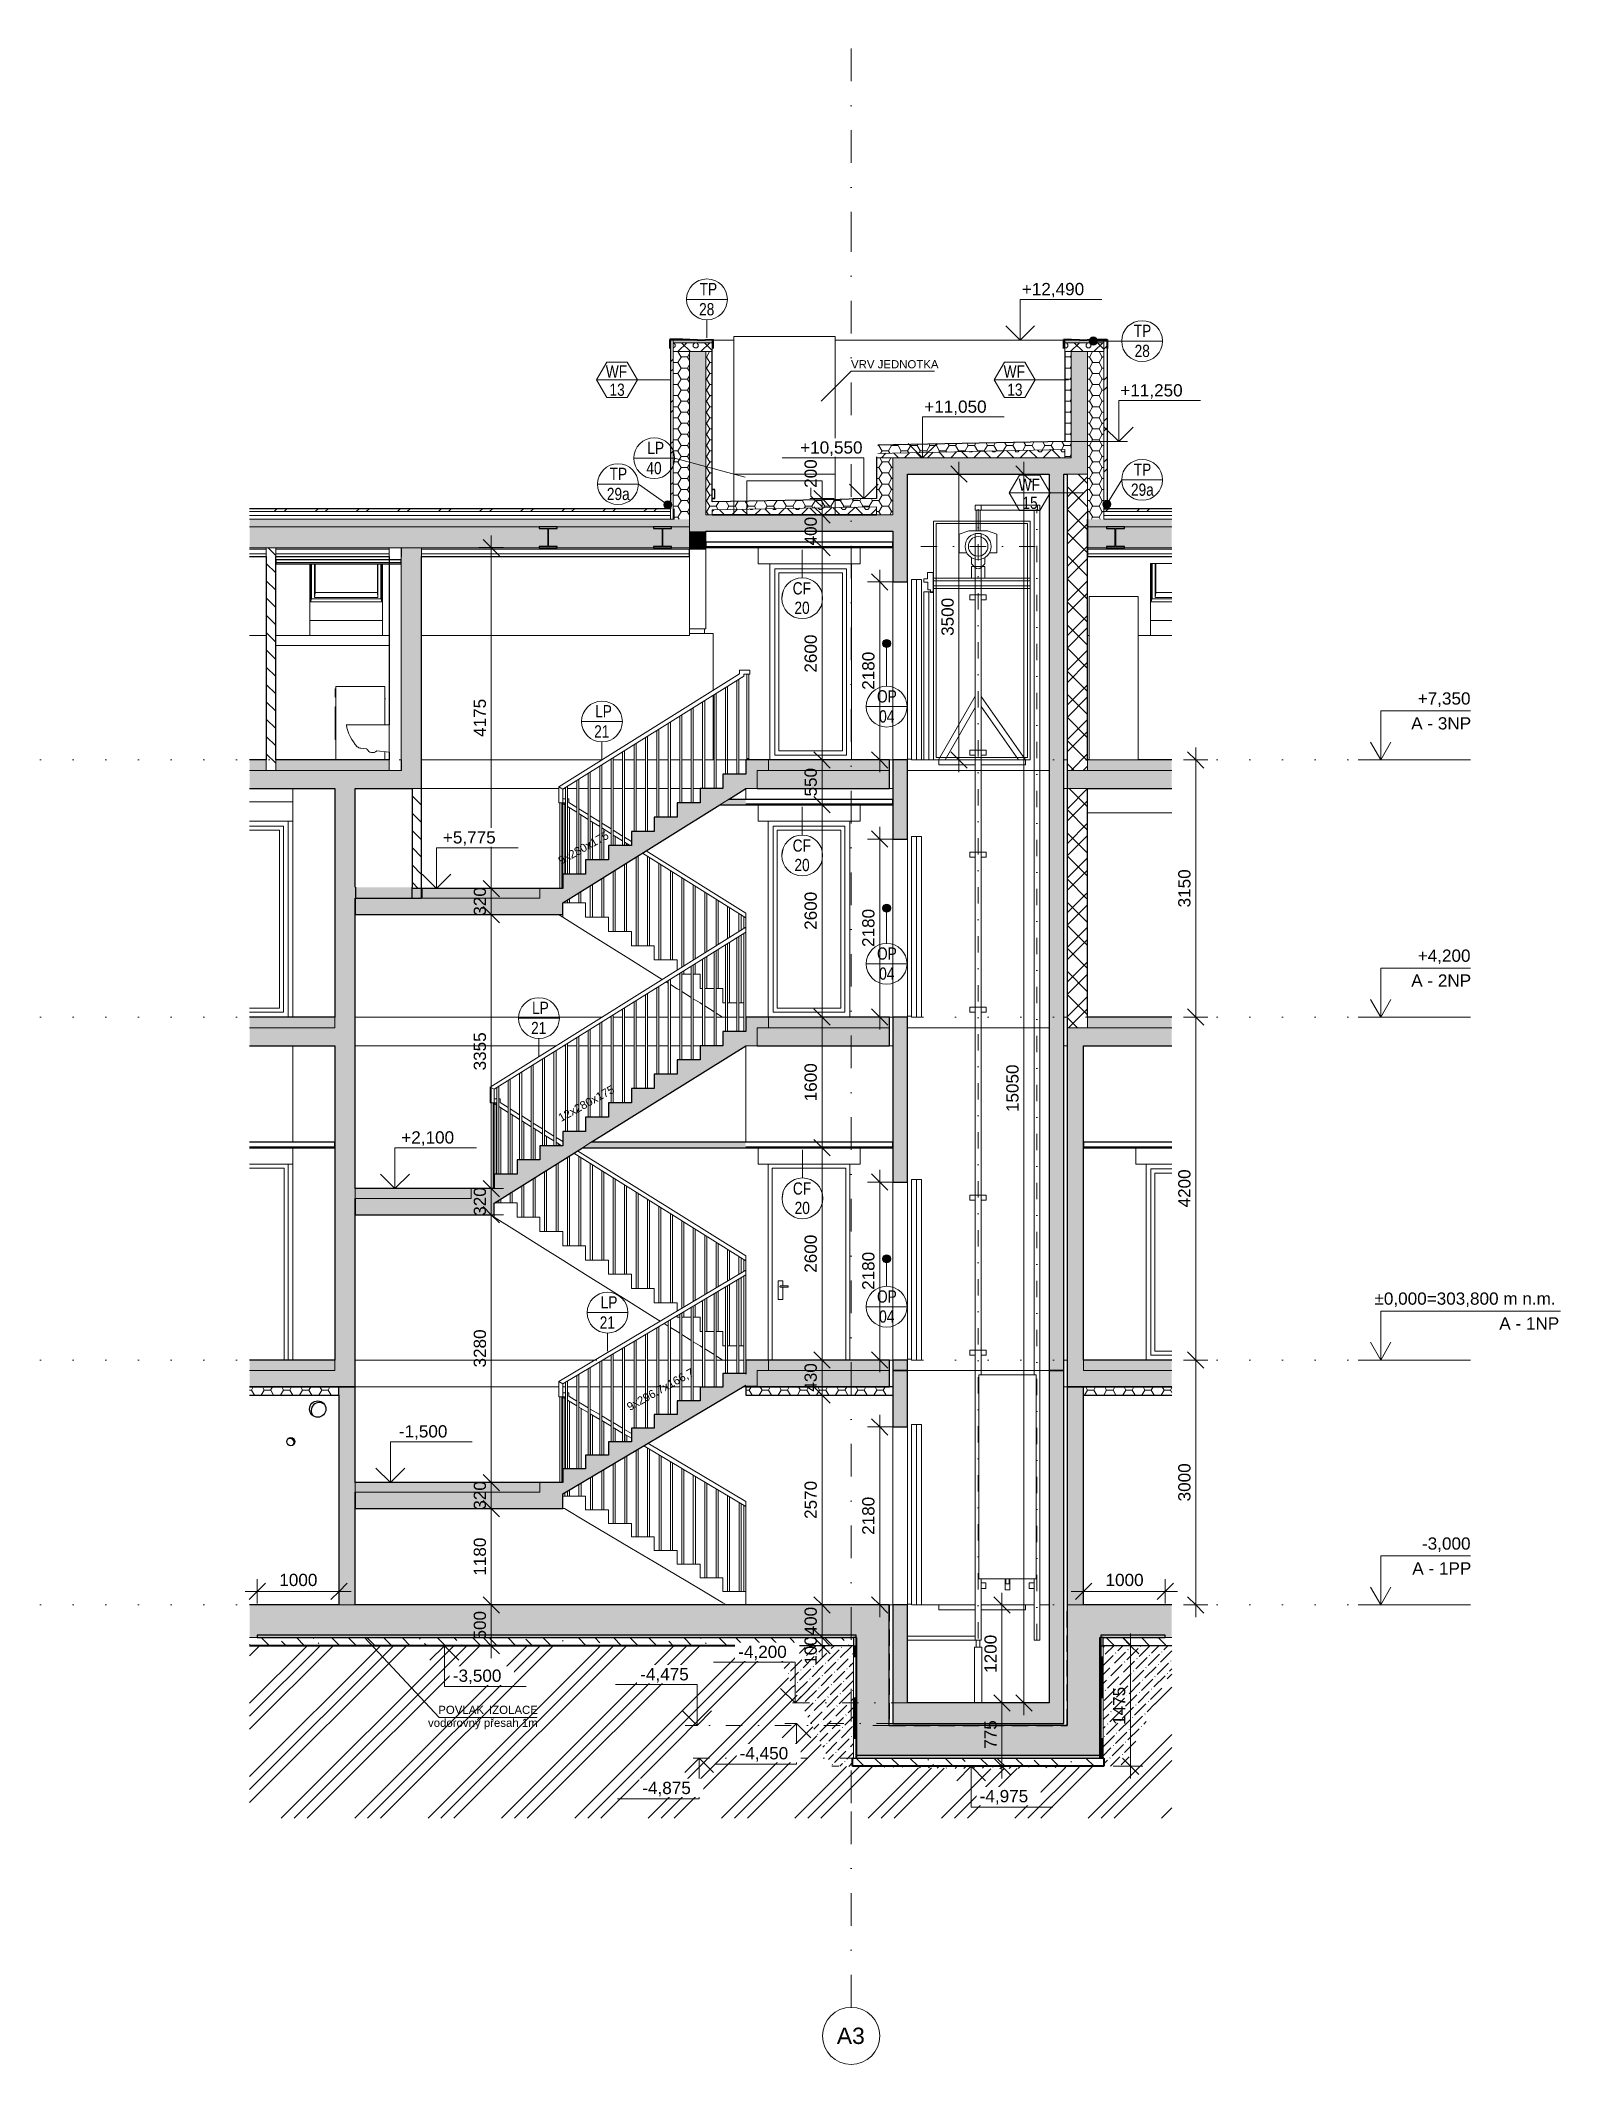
# Model space of a CAD drawing. Header units: millimetres. Extents: x -7743 to 191930, y -8645 to 72638.
# Drawn here: x 173321 to 191930, y -8628 to 16161 of the extents above; entities that cross this region are included whole.
import ezdxf

# ---------------------------------------------------------------- set-up
doc = ezdxf.new("R2010")
doc.units = ezdxf.units.MM
for name, pattern in [('HA_Dash_3mm-S1mm', [300, 200, -100]), ('HA_DashDot_10mm-S3mm', [1000, 400, -300, 0, -300]), ('HA_DashDot_6mm-S2mm', [600, 200, -200, 0, -200]), ('HA_Dot-S4mm', [400, 0, -400])]:
    doc.linetypes.add(name, pattern=pattern)
for name, color, linetype, lineweight in [('A-____-____-DIMS', 9, 'Continuous', 5), ('A-____-____-DIMS-100', 9, 'Continuous', 5), ('A-CLNG-____-IDEN', 9, 'Continuous', 9), ('A-CLNG-____-MCUT', 9, 'Continuous', 25), ('A-CLNG-____-PATT', 9, 'Continuous', 25), ('A-DETL-____-CNTR', 9, 'HA_DashDot_6mm-S2mm', 9), ('A-DETL-____-HDLN', 9, 'HA_Dash_3mm-S1mm', 25), ('A-DETL-____-OTLN', 9, 'Continuous', 25), ('A-DETL-____-THIN', 9, 'Continuous', 9), ('A-DETL-____-WIDE', 9, 'Continuous', 40), ('A-DETL-GENF-OTLN', 9, 'Continuous', 9), ('A-DOOR-____-OTLN', 9, 'Continuous', 9), ('A-DOOR-FRAM-OTLN', 9, 'Continuous', 9), ('A-FLOR-____-MCUT', 9, 'Continuous', 25), ('A-FLOR-____-OTLN', 9, 'Continuous', 9), ('A-FLOR-____-PATT', 9, 'Continuous', 25), ('A-FLOR-HRAL-OTLN', 9, 'Continuous', 9), ('A-FLOR-LEVL-OTLN', 9, 'Continuous', 9), ('A-GENM-____-IDEN', 9, 'Continuous', 9), ('A-GENM-____-MCUT', 9, 'Continuous', 9), ('A-GENM-____-OTLN', 9, 'Continuous', 9), ('A-GLAZ-____-OTLN', 9, 'Continuous', 5), ('A-ROOF-____-MCUT', 9, 'Continuous', 25), ('A-ROOF-____-OTLN', 9, 'Continuous', 9), ('A-ROOF-____-PATT', 9, 'Continuous', 25), ('A-WALL-____-MCUT', 9, 'Continuous', 25), ('A-WALL-____-OTLN', 9, 'Continuous', 9), ('A-WALL-____-PATT', 9, 'Continuous', 25), ('E-ELEC-FIXT-OTLN', 9, 'Continuous', 9), ('G-____-____-DIMS', 9, 'Continuous', 5), ('G-____-____-TEXT', 9, 'Continuous', 5), ('I-FURN-____-OTLN', 9, 'Continuous', 9), ('I-WALL-____-MCUT', 9, 'Continuous', 25), ('I-WALL-____-OTLN', 9, 'Continuous', 9), ('P-SANR-FIXT-OTLN', 9, 'Continuous', 9), ('S-BEAM-____-MCUT', 9, 'Continuous', 25), ('S-GRID-____-IDEN', 9, 'Continuous', 9), ('S-GRID-____-OTLN', 9, 'Continuous', 5), ('S-STRS-____-MCUT', 9, 'Continuous', 25), ('S-STRS-____-OTLN', 9, 'Continuous', 9)]:
    doc.layers.add(name, color=color, linetype=linetype, lineweight=lineweight)
doc.styles.add('Arial', font='arial.ttf', dxfattribs={"height": 150})
doc.styles.add('Arial_1', font='arial.ttf', dxfattribs={"height": 200})
doc.styles.add('Arial_2', font='arial.ttf', dxfattribs={"height": 100})
doc.styles.add('Arial_3', font='arial.ttf', dxfattribs={"width": 0.8, "height": 150})
doc.dimstyles.new('Inner_Dimensions', dxfattribs={"dimscale": 304.8, "dimtxt": 153.03891, "dimasz": 0.656168, "dimexe": 0.492126, "dimexo": 0.0625, "dimgap": 0.065617, "dimtad": 1, "dimdec": 0, "dimzin": 0, "dimdsep": 46, "dimtxsty": 'Arial', "dimblk1": 'OBLIQUE', "dimblk2": 'OBLIQUE', "dimsah": 1, "dimcen": 0.09, "dimdle": 0.492126, "dimazin": 0, "dimtfac": 1, "dimtdec": 4, "dimtix": 1, "dimtmove": 0, "dimatfit": 3, "dimfxl": 0.492126, "dimfxlon": 1, "dimtvp": 1, "dimtolj": 1, "dimtzin": 0, "dimlwd": 9, "dimlwe": 9, "dimarcsym": 2})
doc.dimstyles.new('Inner_Dimensions_1', dxfattribs={"dimscale": 304.8, "dimtxt": 153.03891, "dimasz": 0.656168, "dimexe": 0.492126, "dimexo": 0.0625, "dimgap": 0.065617, "dimtad": 1, "dimdec": 0, "dimzin": 0, "dimdsep": 46, "dimtxsty": 'Arial', "dimblk1": 'OBLIQUE', "dimblk2": 'OBLIQUE', "dimsah": 1, "dimcen": 0.09, "dimdle": 0.492126, "dimazin": 0, "dimtfac": 1, "dimtdec": 4, "dimtix": 1, "dimtmove": 1, "dimatfit": 3, "dimfxl": 0.492126, "dimfxlon": 1, "dimtvp": 1, "dimtolj": 1, "dimtzin": 0, "dimlwd": 9, "dimlwe": 9, "dimarcsym": 2})
doc.dimstyles.new('Inner_Dimensions_2', dxfattribs={"dimscale": 304.8, "dimtxt": 153.03891, "dimasz": 0.656168, "dimexe": 0.492126, "dimexo": 0.0625, "dimgap": 0.065617, "dimtad": 1, "dimdec": 0, "dimzin": 0, "dimdsep": 46, "dimtxsty": 'Arial', "dimblk1": 'OBLIQUE', "dimblk2": 'OBLIQUE', "dimsah": 1, "dimcen": 0.09, "dimdle": 0.492126, "dimazin": 0, "dimtfac": 1, "dimtdec": 4, "dimtix": 1, "dimtmove": 2, "dimatfit": 3, "dimfxl": 0.492126, "dimfxlon": 1, "dimtvp": 1, "dimtolj": 1, "dimtzin": 0, "dimlwd": 9, "dimlwe": 9, "dimarcsym": 2})
pattern_1 = [(45, (695.23, 1865.4), (-212.132, 212.132), []), (45, (845.23, 1865.4), (-212.132, 212.132), []), (315, (695.23, 1865.4), (141.4214, 141.4214), [])]
pattern_2 = [(135, (695.23, 1865.4), (-106.066, -106.066), [])]
pattern_3 = [(0, (695.234, 1865.4), (117.188, 67.658), [78.125, -156.25]), (120, (695.234, 1865.4), (-117.18755, 67.65879), [78.125, -156.25]), (60, (695.234, 1865.4), (0.00045, 135.31679), [0, -156.25, 78.125, 0])]
pattern_4 = [(45, (765.94, 1865.4), (-141.4214, 141.4214), []), (0, (991.29, 1931.64), (141.421, 141.421), [25, -257.843]), (45, (1016.29, 1931.64), (-141.4214, 141.4214), [25, -175]), (90, (1033.96, 1949.32), (-141.421, 141.421), [25, -257.843]), (135, (1033.96, 1974.32), (-141.4214, -141.4214), [25, -175]), (0, (991.29, 1992), (141.421, 141.421), [25, -257.843]), (45, (973.6, 1974.32), (-141.4214, 141.4214), [25, -175]), (90, (973.61, 1949.32), (-141.421, 141.421), [25, -257.843]), (135, (991.29, 1931.64), (-141.4214, -141.4214), [25, -175]), (135, (958.79, 1865.4), (-141.4214, -141.4214), [])]
pattern_5 = [(45, (695.23, 1865.4), (-251.447, 251.447), []), (45, (695.23, 2246.4), (-251.447, 251.447), [])]
pattern_6 = [(315, (167740.77, 1865.4), (215.526, 215.526), []), (315, (167740.77, 2068.6), (215.526, 215.526), [127, -76.2, 12.7, -76.2, -127]), (315, (167740.77, 2068.6), (215.526, 215.526), [-292.1, 127, 0])]
pattern_7 = [(0, (167740.77, 1865.4), (117.188, 67.658), [78.125, -156.25]), (120, (167740.77, 1865.4), (-117.18755, 67.65879), [78.125, -156.25]), (60, (167740.77, 1865.4), (0.00045, 135.31679), [0, -156.25, 78.125, 0])]
pattern_8 = [(45, (167811.48, 1865.4), (-141.4214, 141.4214), []), (0, (168036.82, 1931.64), (141.421, 141.421), [25, -257.843]), (45, (168061.82, 1931.64), (-141.4214, 141.4214), [25, -175]), (90, (168079.5, 1949.32), (-141.421, 141.421), [25, -257.843]), (135, (168079.5, 1974.32), (-141.4214, -141.4214), [25, -175]), (0, (168036.82, 1992), (141.421, 141.421), [25, -257.843]), (45, (168019.14, 1974.32), (-141.4214, 141.4214), [25, -175]), (90, (168019.14, 1949.32), (-141.421, 141.421), [25, -257.843]), (135, (168036.82, 1931.64), (-141.4214, -141.4214), [25, -175]), (135, (168004.32, 1865.4), (-141.4214, -141.4214), [])]

msp = doc.modelspace()

# ---------------------------------------------------------------- texts
at = {"layer": 'A-CLNG-____-IDEN', "lineweight": 5, "char_height": 150, "attachment_point": 1, "style": 'Arial_3'}
for s, insert, width in [('CF', (182530.2, 9526.2), 275.78), ('20', (182551.4, 9288.1), 230.886), ('CF', (182530.2, 6376.2), 275.78), ('20', (182551.4, 6138.1), 230.886), ('CF', (182532.7, 2176.2), 275.78), ('20', (182553.9, 1938.1), 230.886)]:
    msp.add_mtext(s, dxfattribs=dict(at, insert=insert, width=width))
at = {"layer": 'A-FLOR-LEVL-OTLN', "lineweight": 5, "char_height": 150, "attachment_point": 1, "style": 'Arial'}
for s, insert, width in [('+7,350', (190181.6, 8177.7), 801.687), ('A - 3NP', (190102.6, 7873.1), 897.89), ('+4,200', (190181.6, 5027.7), 801.687), ('A - 2NP', (190102.6, 4723.1), 897.89), ('±0,000=303,800 m n.m.', (189652.7, 827.7), 2749.788), ('A - 1NP', (191180.7, 523.1), 897.89), ('-3,000', (190234.6, -2172.3), 737.552), ('A - 1PP', (190115.6, -2476.9), 881.856)]:
    msp.add_mtext(s, dxfattribs=dict(at, insert=insert, width=width))
at = {"layer": 'A-GENM-____-IDEN', "lineweight": 5, "char_height": 150, "attachment_point": 1, "style": 'Arial_3'}
for s, insert, width in [('TP', (186705.6, 12680), 256.54), ('28', (186716, 12434.5), 230.886), ('TP', (180289.3, 10928.1), 256.54), ('TP', (186705.6, 10980.1), 256.54), ('29a', (180254.9, 10682.6), 339.915), ('29a', (186671.2, 10734.6), 339.915), ('OP', (183562.5, 8203.5), 295.021), ('04', (183588.9, 7958), 230.886), ('OP', (183562.5, 5053.5), 295.021), ('04', (183588.9, 4808), 230.886), ('OP', (183562.5, 853.5), 295.021), ('04', (183588.9, 608), 230.886)]:
    msp.add_mtext(s, dxfattribs=dict(at, insert=insert, width=width))
at = {"layer": 'G-____-____-TEXT', "color": 7, "lineweight": 9, "attachment_point": 1}
for s, insert, char_height, width, style in [('TP', (181391.1, 13191.6), 150, 256.54, 'Arial_3'), ('28', (181384.4, 12944.6), 150, 230.886, 'Arial_3'), ('WF', (180242.2, 12181.1), 150, 333.502, 'Arial_3'), ('VRV JEDNOTKA', (183244.3, 12245.9), 100, 1250.632, 'Arial_2'), ('WF', (185112.2, 12181.1), 150, 333.502, 'Arial_3'), ('13', (180287.3, 11959.1), 150, 230.886, 'Arial_3'), ('LP', (180750.7, 11245.9), 150, 250.126, 'Arial_3'), ('40', (180738.8, 10999), 150, 230.886, 'Arial_3'), ('WF', (185295.9, 10796.1), 150, 333.502, 'Arial_3'), ('1', (185341, 10574.2), 150, 115.443, 'Arial_3'), ('5', (185436.2, 10574.2), 150, 115.443, 'Arial_3'), ('LP', (180111.5, 8020.9), 150, 250.126, 'Arial_3'), ('21', (180099.6, 7774), 150, 230.886, 'Arial_3'), ('LP', (179339.4, 4388.3), 150, 250.126, 'Arial_3'), ('21', (179327.5, 4141.4), 150, 230.886, 'Arial_3'), ('LP', (180179.4, 781.5), 150, 250.126, 'Arial_3'), ('21', (180167.5, 534.6), 150, 230.886, 'Arial_3'), ('vodorovný p', (178065.4, -4392.7), 100, 921.941, 'Arial_2'), ('POVLAK. ', (178191.1, -4234), 100, 753.586, 'Arial_2'), ('IZOLACE', (178812.8, -4234), 100, 713.502, 'Arial_2'), ('řesah 1m', (178826.1, -4392.7), 100, 697.468, 'Arial_2')]:
    msp.add_mtext(s, dxfattribs=dict(at, insert=insert, char_height=char_height, width=width, style=style))
at = {"layer": 'G-____-____-TEXT', "color": 7, "lineweight": 9, "char_height": 100, "attachment_point": 1, "rotation": 29.07599, "style": 'Arial_2'}
for s, insert, width in [('280x175', (179773.2, 6222.2), 657.384), ('9x', (179646, 6151.5), 176.371), ('280x175', (179842.5, 3110.8), 657.384), ('12x', (179646, 3001.5), 272.574), ('296,7x166,7', (180613.2, -467.8), 945.991), ('9x', (180486, -538.5), 176.371)]:
    msp.add_mtext(s, dxfattribs=dict(at, insert=insert, width=width))
at = {"layer": 'S-GRID-____-IDEN', "lineweight": 5, "insert": (183070.8, -8176.6), "char_height": 200, "width": 424.894, "attachment_point": 1, "style": 'Arial_1'}
msp.add_mtext('A3', dxfattribs=at)

# ---------------------------------------------------------------- blocks, each defined once
blk = doc.blocks.new('HA_DR_Single_Swing_Solid_ButtFrame - In_FAS_900x2350_Unik-2108754-ŘEZ E-E OBJEKT A')
at = {"layer": 'A-DOOR-FRAM-OTLN', "color": 250}
for p in [(8836, 2350), (9260, 0)]:
    blk.add_line(p, (9260, 2350), dxfattribs=at)
blk = doc.blocks.new('Railing - 25mm-1381893-ŘEZ E-E OBJEKT A')
at = {"layer": 'A-FLOR-HRAL-OTLN', "color": 250}
for p, q in [((11830, 2275), (11830, 3141)), ((11855, 3125), (11855, 2275)), ((11855, 1939), (11855, 1925))]:
    blk.add_line(p, q, dxfattribs=at)
blk = doc.blocks.new('Railing - Railing-1380904-ŘEZ E-E OBJEKT A')
blk.add_blockref('Railing - 25mm-1381893-ŘEZ E-E OBJEKT A', (0, 0))
blk = doc.blocks.new('Railing - 25mm-1381915-ŘEZ E-E OBJEKT A')
at = {"layer": 'A-FLOR-HRAL-OTLN', "color": 250}
for p, q in [((14802, 5174), (14802, 4025)), ((14827, 4025), (14827, 5189))]:
    blk.add_line(p, q, dxfattribs=at)
blk = doc.blocks.new('Railing - 25mm-1381913-ŘEZ E-E OBJEKT A')
at = {"layer": 'A-FLOR-HRAL-OTLN', "color": 250}
for p, q in [((14662, 5086), (14662, 4025)), ((14687, 4025), (14687, 5102))]:
    blk.add_line(p, q, dxfattribs=at)
blk = doc.blocks.new('Railing - 25mm-1381012-ŘEZ E-E OBJEKT A')
at = {"layer": 'A-FLOR-HRAL-OTLN', "color": 250}
for p, q in [((11887, 2275), (11887, 3105)), ((11910, 3150), (11912, 3150)), ((11912, 3148), (11912, 3150)), ((11912, 2275), (11912, 3089)), ((11887, 1925), (11887, 1959)), ((11912, 1925), (11912, 1975))]:
    blk.add_line(p, q, dxfattribs=at)
blk = doc.blocks.new('Railing - 25mm-1381899-ŘEZ E-E OBJEKT A')
at = {"layer": 'A-FLOR-HRAL-OTLN', "color": 250}
for p, q in [((12027, 2275), (12027, 3018)), ((12052, 2275), (12052, 3002)), ((12027, 1925), (12027, 2047)), ((12052, 1925), (12052, 2062))]:
    blk.add_line(p, q, dxfattribs=at)
blk = doc.blocks.new('Railing - 25mm-1381901-ŘEZ E-E OBJEKT A')
at = {"layer": 'A-FLOR-HRAL-OTLN', "color": 250}
for p, q in [((12167, 2450), (12167, 2930)), ((12192, 2450), (12192, 2914)), ((12167, 1750), (12167, 2134)), ((12192, 1750), (12192, 2150))]:
    blk.add_line(p, q, dxfattribs=at)
blk = doc.blocks.new('Railing - 25mm-V59-ŘEZ E-E OBJEKT A')
at = {"layer": 'A-FLOR-HRAL-OTLN', "color": 250}
for p, q in [((12307, 2450), (12307, 2843)), ((12332, 2450), (12332, 2827)), ((12332, 1750), (12332, 2237)), ((12307, 1750), (12307, 2222))]:
    blk.add_line(p, q, dxfattribs=at)
blk = doc.blocks.new('Railing - 25mm-V60-ŘEZ E-E OBJEKT A')
at = {"layer": 'A-FLOR-HRAL-OTLN', "color": 250}
for p, q in [((12447, 2625), (12447, 2755)), ((12472, 2625), (12472, 2739)), ((12447, 1575), (12447, 2309)), ((12472, 1575), (12472, 2325))]:
    blk.add_line(p, q, dxfattribs=at)
blk = doc.blocks.new('Railing - 25mm-V61-ŘEZ E-E OBJEKT A')
at = {"layer": 'A-FLOR-HRAL-OTLN', "color": 250}
for p, q in [((12587, 2625), (12587, 2668)), ((12612, 2625), (12612, 2652)), ((12587, 1575), (12587, 2397)), ((12612, 1575), (12612, 2412))]:
    blk.add_line(p, q, dxfattribs=at)
blk = doc.blocks.new('Railing - 25mm-V62-ŘEZ E-E OBJEKT A')
at = {"layer": 'A-FLOR-HRAL-OTLN', "color": 250}
for p, q in [((12727, 1400), (12727, 2484)), ((12752, 1400), (12752, 2500))]:
    blk.add_line(p, q, dxfattribs=at)
blk = doc.blocks.new('Railing - 25mm-V63-ŘEZ E-E OBJEKT A')
at = {"layer": 'A-FLOR-HRAL-OTLN', "color": 250}
for p, q in [((12867, 1400), (12867, 2493)), ((12892, 1400), (12892, 2477))]:
    blk.add_line(p, q, dxfattribs=at)
blk = doc.blocks.new('Railing - 25mm-V64-ŘEZ E-E OBJEKT A')
at = {"layer": 'A-FLOR-HRAL-OTLN', "color": 250}
for p, q in [((13007, 1225), (13007, 2405)), ((13032, 1225), (13032, 2389))]:
    blk.add_line(p, q, dxfattribs=at)
blk = doc.blocks.new('Railing - 25mm-V65-ŘEZ E-E OBJEKT A')
at = {"layer": 'A-FLOR-HRAL-OTLN', "color": 250}
for p, q in [((14127, 634), (14127, 1705)), ((14152, 649), (14152, 1689)), ((14127, 525), (14127, 576)), ((14152, 525), (14152, 591))]:
    blk.add_line(p, q, dxfattribs=at)
blk = doc.blocks.new('Railing - 25mm-V66-ŘEZ E-E OBJEKT A')
at = {"layer": 'A-FLOR-HRAL-OTLN', "color": 250}
for p, q in [((14267, 718), (14267, 1618)), ((14292, 732), (14292, 1602)), ((14267, 525), (14267, 659)), ((14292, 525), (14292, 674))]:
    blk.add_line(p, q, dxfattribs=at)
blk = doc.blocks.new('Railing - 25mm-V67-ŘEZ E-E OBJEKT A')
at = {"layer": 'A-FLOR-HRAL-OTLN', "color": 250}
for p, q in [((14407, 801), (14407, 1530)), ((14432, 816), (14432, 1514)), ((14432, 350), (14432, 758)), ((14407, 350), (14407, 743))]:
    blk.add_line(p, q, dxfattribs=at)
blk = doc.blocks.new('Railing - 25mm-V68-ŘEZ E-E OBJEKT A')
at = {"layer": 'A-FLOR-HRAL-OTLN', "color": 250}
for p, q in [((14547, 884), (14547, 1443)), ((14572, 899), (14572, 1427)), ((14547, 350), (14547, 826)), ((14572, 350), (14572, 841))]:
    blk.add_line(p, q, dxfattribs=at)
blk = doc.blocks.new('Railing - 25mm-V69-ŘEZ E-E OBJEKT A')
at = {"layer": 'A-FLOR-HRAL-OTLN', "color": 250}
for p, q in [((14687, 968), (14687, 1355)), ((14712, 982), (14712, 1339)), ((14687, 175), (14687, 909)), ((14712, 175), (14712, 924))]:
    blk.add_line(p, q, dxfattribs=at)
blk = doc.blocks.new('Railing - 25mm-V70-ŘEZ E-E OBJEKT A')
at = {"layer": 'A-FLOR-HRAL-OTLN', "color": 250}
for p, q in [((14827, 1051), (14827, 1268)), ((14852, 1066), (14852, 1252)), ((14827, 175), (14827, 993)), ((14852, 175), (14852, 1008))]:
    blk.add_line(p, q, dxfattribs=at)
blk = doc.blocks.new('Railing - 25mm-1380961-ŘEZ E-E OBJEKT A')
at = {"layer": 'A-FLOR-HRAL-OTLN', "color": 250}
for p, q in [((11792, 2100), (11792, 3150)), ((11817, 2100), (11817, 3150))]:
    blk.add_line(p, q, dxfattribs=at)
blk = doc.blocks.new('Railing - 25mm-V71-ŘEZ E-E OBJEKT A')
at = {"layer": 'A-FLOR-HRAL-OTLN', "color": 250}
for p, q in [((14885, 5225), (14885, 4025)), ((14910, 4200), (14910, 5241))]:
    blk.add_line(p, q, dxfattribs=at)
blk = doc.blocks.new('Railing - 25mm-1381891-ŘEZ E-E OBJEKT A')
at = {"layer": 'A-FLOR-HRAL-OTLN', "color": 250}
for p, q in [((14885, 1085), (14885, 1232)), ((14910, 1100), (14910, 1216))]:
    blk.add_line(p, q, dxfattribs=at)
blk = doc.blocks.new('Railing - Railing-1380908-ŘEZ E-E OBJEKT A')
for name, p in [('Railing - 25mm-V71-ŘEZ E-E OBJEKT A', (0, 0)), ('Railing - 25mm-1381915-ŘEZ E-E OBJEKT A', (-280, -175)), ('Railing - 25mm-1381913-ŘEZ E-E OBJEKT A', (0, 0)), ('Railing - 25mm-1381915-ŘEZ E-E OBJEKT A', (0, 0)), ('Railing - 25mm-1381913-ŘEZ E-E OBJEKT A', (-560, -350)), ('Railing - 25mm-1381915-ŘEZ E-E OBJEKT A', (-560, -350)), ('Railing - 25mm-1381913-ŘEZ E-E OBJEKT A', (-280, -175)), ('Railing - 25mm-1381915-ŘEZ E-E OBJEKT A', (-1120, -700)), ('Railing - 25mm-1381913-ŘEZ E-E OBJEKT A', (-840, -525)), ('Railing - 25mm-1381915-ŘEZ E-E OBJEKT A', (-840, -525)), ('Railing - 25mm-1381913-ŘEZ E-E OBJEKT A', (-1400, -875)), ('Railing - 25mm-1381915-ŘEZ E-E OBJEKT A', (-1400, -875)), ('Railing - 25mm-1381913-ŘEZ E-E OBJEKT A', (-1120, -700)), ('Railing - 25mm-1381913-ŘEZ E-E OBJEKT A', (-1680, -1050)), ('Railing - 25mm-1381915-ŘEZ E-E OBJEKT A', (-1680, -1050)), ('Railing - 25mm-1381915-ŘEZ E-E OBJEKT A', (-2240, -1400)), ('Railing - 25mm-1381913-ŘEZ E-E OBJEKT A', (-1960, -1225)), ('Railing - 25mm-1381915-ŘEZ E-E OBJEKT A', (-1960, -1225)), ('Railing - 25mm-1381913-ŘEZ E-E OBJEKT A', (-2520, -1575)), ('Railing - 25mm-1381915-ŘEZ E-E OBJEKT A', (-2520, -1575)), ('Railing - 25mm-1381913-ŘEZ E-E OBJEKT A', (-2240, -1400)), ('Railing - 25mm-1381913-ŘEZ E-E OBJEKT A', (-2800, -1750)), ('Railing - 25mm-1381915-ŘEZ E-E OBJEKT A', (-2800, -1750)), ('Railing - 25mm-1380961-ŘEZ E-E OBJEKT A', (0, 0)), ('Railing - 25mm-1381012-ŘEZ E-E OBJEKT A', (0, 0)), ('Railing - 25mm-1381899-ŘEZ E-E OBJEKT A', (0, 0)), ('Railing - 25mm-1381901-ŘEZ E-E OBJEKT A', (0, 0)), ('Railing - 25mm-V59-ŘEZ E-E OBJEKT A', (0, 0)), ('Railing - 25mm-V60-ŘEZ E-E OBJEKT A', (0, 0)), ('Railing - 25mm-V61-ŘEZ E-E OBJEKT A', (0, 0)), ('Railing - 25mm-V62-ŘEZ E-E OBJEKT A', (0, 0)), ('Railing - 25mm-V63-ŘEZ E-E OBJEKT A', (0, 0)), ('Railing - 25mm-V64-ŘEZ E-E OBJEKT A', (0, 0)), ('Railing - 25mm-V63-ŘEZ E-E OBJEKT A', (280, -175)), ('Railing - 25mm-V64-ŘEZ E-E OBJEKT A', (280, -175)), ('Railing - 25mm-V63-ŘEZ E-E OBJEKT A', (560, -350)), ('Railing - 25mm-V64-ŘEZ E-E OBJEKT A', (560, -350)), ('Railing - 25mm-V63-ŘEZ E-E OBJEKT A', (840, -525)), ('Railing - 25mm-V64-ŘEZ E-E OBJEKT A', (840, -525)), ('Railing - 25mm-V63-ŘEZ E-E OBJEKT A', (1120, -700)), ('Railing - 25mm-V65-ŘEZ E-E OBJEKT A', (0, 0)), ('Railing - 25mm-V66-ŘEZ E-E OBJEKT A', (0, 0)), ('Railing - 25mm-V67-ŘEZ E-E OBJEKT A', (0, 0)), ('Railing - 25mm-V68-ŘEZ E-E OBJEKT A', (0, 0)), ('Railing - 25mm-V69-ŘEZ E-E OBJEKT A', (0, 0)), ('Railing - 25mm-V70-ŘEZ E-E OBJEKT A', (0, 0)), ('Railing - 25mm-1381891-ŘEZ E-E OBJEKT A', (0, 0))]:
    blk.add_blockref(name, p)
blk = doc.blocks.new('Top Rail Type - Top Rail_Internal_-1380920-ŘEZ E-E OBJEKT A')
at = {"layer": 'A-FLOR-HRAL-OTLN', "color": 250}
for q in [(11830, 3150), (11855, 3126)]:
    blk.add_line((11830, 3141), q, dxfattribs=at)
blk = doc.blocks.new('Top Rail Type - Top Rail_Internal_-1380936-ŘEZ E-E OBJEKT A')
at = {"layer": 'A-FLOR-HRAL-OTLN', "color": 250}
for p, q in [((14910, 5300), (11780, 3344)), ((14910, 5241), (11830, 3316)), ((14910, 5300), (14910, 5241)), ((11780, 3344), (11830, 3316)), ((11780, 3344), (11780, 3150)), ((11830, 3316), (11780, 3344)), ((11830, 3316), (11830, 3150)), ((11780, 3150), (11830, 3150)), ((11830, 3150), (11780, 3150)), ((11862, 3200), (11830, 3200)), ((11830, 3150), (11855, 3150)), ((11855, 3150), (11855, 3126)), ((11855, 3126), (11862, 3121)), ((11905, 3200), (11887, 3200)), ((11887, 3105), (12002, 3033)), ((11905, 3153), (11905, 3200)), ((12002, 3092), (11905, 3153)), ((12142, 3005), (12027, 3077)), ((12027, 3018), (12142, 2946)), ((12282, 2917), (12167, 2989)), ((12167, 2930), (12282, 2858)), ((12422, 2830), (12307, 2902)), ((12307, 2843), (12422, 2771)), ((12562, 2742), (12447, 2814)), ((12447, 2755), (12562, 2683)), ((12670, 2675), (12587, 2727)), ((12587, 2668), (12656, 2625)), ((12804, 2532), (14910, 1216)), ((14910, 1275), (12852, 2562)), ((14910, 1275), (14910, 1216))]:
    blk.add_line(p, q, dxfattribs=at)
blk = doc.blocks.new('Railing - Railing-1382121-ŘEZ E-E OBJEKT A')
blk.add_blockref('Railing - 25mm-1381893-ŘEZ E-E OBJEKT A', (840, 3675))
blk = doc.blocks.new('Railing - 25mm-V72-ŘEZ E-E OBJEKT A')
at = {"layer": 'A-FLOR-HRAL-OTLN', "color": 250}
for p, q in [((14923, 7350), (14923, 7366)), ((14948, 7366), (14948, 7350))]:
    blk.add_line(p, q, dxfattribs=at)
blk = doc.blocks.new('Railing - 25mm-V73-ŘEZ E-E OBJEKT A')
at = {"layer": 'A-FLOR-HRAL-OTLN', "color": 250}
for p, q in [((14127, 4811), (14127, 5905)), ((14152, 4827), (14152, 5889)), ((14127, 4725), (14127, 4752)), ((14152, 4725), (14152, 4768))]:
    blk.add_line(p, q, dxfattribs=at)
blk = doc.blocks.new('Railing - 25mm-V74-ŘEZ E-E OBJEKT A')
at = {"layer": 'A-FLOR-HRAL-OTLN', "color": 250}
for p, q in [((14267, 4898), (14267, 5818)), ((14292, 4914), (14292, 5802)), ((14267, 4725), (14267, 4839)), ((14292, 4725), (14292, 4855))]:
    blk.add_line(p, q, dxfattribs=at)
blk = doc.blocks.new('Railing - 25mm-V75-ŘEZ E-E OBJEKT A')
at = {"layer": 'A-FLOR-HRAL-OTLN', "color": 250}
for p, q in [((14407, 4986), (14407, 5730)), ((14432, 5002), (14432, 5714)), ((14407, 4550), (14407, 4927)), ((14432, 4550), (14432, 4943))]:
    blk.add_line(p, q, dxfattribs=at)
blk = doc.blocks.new('Railing - 25mm-V76-ŘEZ E-E OBJEKT A')
at = {"layer": 'A-FLOR-HRAL-OTLN', "color": 250}
for p, q in [((14547, 5073), (14547, 5643)), ((14572, 5089), (14572, 5627)), ((14547, 4550), (14547, 5014)), ((14572, 4550), (14572, 5030))]:
    blk.add_line(p, q, dxfattribs=at)
blk = doc.blocks.new('Railing - 25mm-V77-ŘEZ E-E OBJEKT A')
at = {"layer": 'A-FLOR-HRAL-OTLN', "color": 250}
for p, q in [((14687, 5161), (14687, 5555)), ((14712, 5177), (14712, 5539)), ((14687, 4375), (14687, 5102)), ((14712, 4375), (14712, 5118))]:
    blk.add_line(p, q, dxfattribs=at)
blk = doc.blocks.new('Railing - 25mm-V78-ŘEZ E-E OBJEKT A')
at = {"layer": 'A-FLOR-HRAL-OTLN', "color": 250}
for p, q in [((14827, 5248), (14827, 5468)), ((14852, 5264), (14852, 5452)), ((14827, 4375), (14827, 5189)), ((14852, 4375), (14852, 5205))]:
    blk.add_line(p, q, dxfattribs=at)
blk = doc.blocks.new('Railing - 25mm-2185009-ŘEZ E-E OBJEKT A')
at = {"layer": 'A-FLOR-HRAL-OTLN', "color": 250}
for p, q in [((14923, 8400), (14923, 7366)), ((14948, 7366), (14948, 8400)), ((14948, 7366), (14923, 7366))]:
    blk.add_line(p, q, dxfattribs=at)
blk = doc.blocks.new('Railing - 25mm-V79-ŘEZ E-E OBJEKT A')
at = {"layer": 'A-FLOR-HRAL-OTLN', "color": 250}
for p, q in [((14885, 5284), (14885, 5432)), ((14910, 5300), (14910, 5416))]:
    blk.add_line(p, q, dxfattribs=at)
blk = doc.blocks.new('Railing - Railing-1382125-ŘEZ E-E OBJEKT A')
for name, p in [('Railing - 25mm-1381913-ŘEZ E-E OBJEKT A', (0, 3150)), ('Railing - 25mm-1381915-ŘEZ E-E OBJEKT A', (0, 3150)), ('Railing - 25mm-2185009-ŘEZ E-E OBJEKT A', (0, 0)), ('Railing - 25mm-1381915-ŘEZ E-E OBJEKT A', (-560, 2800)), ('Railing - 25mm-1381913-ŘEZ E-E OBJEKT A', (-280, 2975)), ('Railing - 25mm-1381915-ŘEZ E-E OBJEKT A', (-280, 2975)), ('Railing - 25mm-1381913-ŘEZ E-E OBJEKT A', (-840, 2625)), ('Railing - 25mm-1381915-ŘEZ E-E OBJEKT A', (-840, 2625)), ('Railing - 25mm-1381913-ŘEZ E-E OBJEKT A', (-560, 2800)), ('Railing - 25mm-1381915-ŘEZ E-E OBJEKT A', (-1400, 2275)), ('Railing - 25mm-1381913-ŘEZ E-E OBJEKT A', (-1120, 2450)), ('Railing - 25mm-1381915-ŘEZ E-E OBJEKT A', (-1120, 2450)), ('Railing - 25mm-1381913-ŘEZ E-E OBJEKT A', (-1680, 2100)), ('Railing - 25mm-1381915-ŘEZ E-E OBJEKT A', (-1680, 2100)), ('Railing - 25mm-1381913-ŘEZ E-E OBJEKT A', (-1400, 2275)), ('Railing - 25mm-V72-ŘEZ E-E OBJEKT A', (0, 0)), ('Railing - 25mm-1381913-ŘEZ E-E OBJEKT A', (-1960, 1925)), ('Railing - 25mm-1381915-ŘEZ E-E OBJEKT A', (-1960, 1925)), ('Railing - 25mm-1380961-ŘEZ E-E OBJEKT A', (840, 3675)), ('Railing - 25mm-1381012-ŘEZ E-E OBJEKT A', (840, 3675)), ('Railing - 25mm-1381899-ŘEZ E-E OBJEKT A', (840, 3675)), ('Railing - 25mm-1381901-ŘEZ E-E OBJEKT A', (840, 3675)), ('Railing - 25mm-V59-ŘEZ E-E OBJEKT A', (840, 3675)), ('Railing - 25mm-V60-ŘEZ E-E OBJEKT A', (840, 3675)), ('Railing - 25mm-V61-ŘEZ E-E OBJEKT A', (840, 3675)), ('Railing - 25mm-V62-ŘEZ E-E OBJEKT A', (840, 3675)), ('Railing - 25mm-V63-ŘEZ E-E OBJEKT A', (840, 3675)), ('Railing - 25mm-V64-ŘEZ E-E OBJEKT A', (840, 3675)), ('Railing - 25mm-V63-ŘEZ E-E OBJEKT A', (1120, 3500)), ('Railing - 25mm-V73-ŘEZ E-E OBJEKT A', (0, 0)), ('Railing - 25mm-V74-ŘEZ E-E OBJEKT A', (0, 0)), ('Railing - 25mm-V75-ŘEZ E-E OBJEKT A', (0, 0)), ('Railing - 25mm-V76-ŘEZ E-E OBJEKT A', (0, 0)), ('Railing - 25mm-V77-ŘEZ E-E OBJEKT A', (0, 0)), ('Railing - 25mm-V78-ŘEZ E-E OBJEKT A', (0, 0)), ('Railing - 25mm-V79-ŘEZ E-E OBJEKT A', (0, 0))]:
    blk.add_blockref(name, p)
blk = doc.blocks.new('Top Rail Type - Top Rail_Internal_-1382137-ŘEZ E-E OBJEKT A')
at = {"layer": 'A-FLOR-HRAL-OTLN', "color": 250}
for q in [(12670, 6825), (12695, 6801)]:
    blk.add_line((12670, 6816), q, dxfattribs=at)
blk = doc.blocks.new('Top Rail Type - Top Rail_Internal_-1382153-ŘEZ E-E OBJEKT A')
at = {"layer": 'A-FLOR-HRAL-OTLN', "color": 250}
for p, q in [((14835, 8450), (14835, 8403)), ((14960, 8450), (14835, 8450)), ((14960, 8400), (14960, 8450)), ((14835, 8403), (12620, 7019)), ((14885, 8376), (12670, 6991)), ((14885, 8400), (14885, 8376)), ((14960, 8400), (14885, 8400)), ((12620, 7019), (12670, 6991)), ((12620, 7019), (12620, 6825)), ((12670, 6991), (12620, 7019)), ((12670, 6991), (12670, 6825)), ((12620, 6825), (12670, 6825)), ((12670, 6825), (12620, 6825)), ((12702, 6875), (12670, 6875)), ((12670, 6825), (12695, 6825)), ((12695, 6825), (12695, 6801)), ((12695, 6801), (12702, 6796)), ((12745, 6875), (12727, 6875)), ((12727, 6780), (12842, 6708)), ((12745, 6828), (12745, 6875)), ((12842, 6767), (12745, 6828)), ((12982, 6680), (12867, 6752)), ((12867, 6693), (12982, 6621)), ((13122, 6592), (13007, 6664)), ((13007, 6605), (13122, 6533)), ((13262, 6505), (13147, 6577)), ((13147, 6518), (13262, 6446)), ((13402, 6417), (13287, 6489)), ((13287, 6430), (13402, 6358)), ((13510, 6350), (13427, 6402)), ((13427, 6343), (13496, 6300)), ((13644, 6207), (14910, 5416)), ((14910, 5475), (13692, 6237)), ((14910, 5475), (14910, 5416))]:
    blk.add_line(p, q, dxfattribs=at)
blk = doc.blocks.new('HA_WD_SinglePanel - 1000x2400-2168134-ŘEZ E-E OBJEKT A')
at = {"layer": 'A-GLAZ-____-OTLN', "color": 50}
for p, q in [((19870, 2340), (20126, 2340)), ((19870, 60), (19870, 2340)), ((19920, 2290), (19920, 110)), ((20126, 2290), (19920, 2290)), ((20126, 60), (19870, 60)), ((19920, 110), (20126, 110))]:
    blk.add_line(p, q, dxfattribs=at)
blk = doc.blocks.new('HA_WD_SinglePanel - 1000x2400-V80-ŘEZ E-E OBJEKT A')
at = {"layer": 'A-GLAZ-____-OTLN', "color": 50}
for p, q in [((8836, 6540), (9250, 6540)), ((9200, 6490), (8836, 6490)), ((9200, 4310), (9200, 6490)), ((9250, 6540), (9250, 4260)), ((8836, 4310), (9200, 4310)), ((9250, 4260), (8836, 4260))]:
    blk.add_line(p, q, dxfattribs=at)
blk = doc.blocks.new('HA_WD_SinglePanel - 1000x2400-V81-ŘEZ E-E OBJEKT A')
at = {"layer": 'A-GLAZ-____-OTLN', "color": 50}
for p, q in [((15245, 6540), (16125, 6540)), ((15245, 4260), (15245, 6540)), ((15295, 6490), (15295, 4310)), ((16075, 6490), (15295, 6490)), ((16075, 4310), (16075, 6490)), ((16125, 6540), (16125, 4260)), ((16125, 4260), (15245, 4260)), ((15295, 4310), (16075, 4310))]:
    blk.add_line(p, q, dxfattribs=at)
blk = doc.blocks.new('ABMV_Toilet_WallHung - Default-1481197-ŘEZ E-E OBJEKT A')
at = {"layer": 'A-GENM-____-OTLN', "color": 250}
for p, q in [((10545, 7780), (10023, 7780)), ((10545, 7444), (10545, 7780)), ((10197, 7493), (10273, 7484)), ((10393, 7463), (10545, 7444))]:
    blk.add_line(p, q, dxfattribs=at)
for centre, radius, start, end in [((10023, 7773), 6.88, 90, 116.1077), ((10544, 7872), 532, 190.0869, 222.8303), ((10209, 7584), 91.6, 233.0278, 262.7846), ((10339, 7511), 72.2, 202.6016, 318.1053)]:
    blk.add_arc(centre, radius, start, end, dxfattribs=at)
blk = doc.blocks.new('NAB_Šatní_skříň_ADNS - 600x2000xšířka-1476804-ŘEZ E-E OBJEKT A')
at = {"layer": 'I-FURN-____-OTLN', "color": 250}
for p, q in [((19115, 9350), (19715, 9350)), ((19115, 9350), (19115, 7350)), ((19715, 9350), (19715, 7350)), ((19715, 7350), (19115, 7350))]:
    blk.add_line(p, q, dxfattribs=at)
blk = doc.blocks.new('Roof-Windows_VELUX_GLL_1061 - PK08-1836255-ŘEZ E-E OBJEKT A')
at = {"layer": 'A-GLAZ-____-OTLN', "color": 50}
for p, q in [((9583, 9281), (9583, 9750)), ((9589, 9321), (9589, 9750)), ((9593, 9322), (9593, 9750)), ((9631, 9750), (9631, 9341)), ((9637, 9750), (9637, 9398)), ((10400, 9750), (10400, 9398)), ((10406, 9341), (10406, 9750)), ((10444, 9750), (10444, 9322)), ((10454, 9750), (10454, 9281)), ((9589, 9321), (9584, 9288)), ((9584, 9288), (10453, 9288)), ((9584, 9288), (9584, 9283)), ((9593, 9417), (9589, 9417)), ((9593, 9416), (9589, 9416)), ((9589, 9408), (9593, 9408)), ((9589, 9387), (9593, 9387)), ((9593, 9364), (9589, 9364)), ((9589, 9360), (9593, 9360)), ((9589, 9334), (9593, 9334)), ((9589, 9321), (10447, 9321)), ((9602, 9322), (9593, 9322)), ((9602, 9322), (10435, 9322)), ((9631, 9341), (9637, 9398)), ((10406, 9341), (9631, 9341)), ((9637, 9402), (10400, 9402)), ((10400, 9398), (10406, 9341)), ((10444, 9322), (10435, 9322)), ((10447, 9417), (10444, 9417)), ((10447, 9416), (10444, 9416)), ((10444, 9408), (10447, 9408)), ((10444, 9387), (10447, 9387)), ((10447, 9364), (10444, 9364)), ((10444, 9360), (10447, 9360)), ((10444, 9334), (10447, 9334)), ((10453, 9288), (10447, 9321)), ((10453, 9283), (10453, 9288))]:
    blk.add_line(p, q, dxfattribs=at)
blk = doc.blocks.new('Roof-Windows_VELUX_GLL_1061 - PK08-V82-ŘEZ E-E OBJEKT A')
at = {"layer": 'A-GLAZ-____-OTLN', "color": 50}
for p, q in [((19875, 9281), (19875, 9756)), ((19881, 9321), (19881, 9756)), ((19881, 9752), (19884, 9752)), ((19884, 9752), (19881, 9752)), ((19884, 9322), (19884, 9756)), ((19922, 9756), (19922, 9341)), ((19929, 9756), (19929, 9398)), ((19881, 9321), (19875, 9288)), ((19875, 9288), (20126, 9288)), ((19875, 9288), (19875, 9283)), ((19884, 9417), (19881, 9417)), ((19884, 9416), (19881, 9416)), ((19881, 9408), (19884, 9408)), ((19881, 9387), (19884, 9387)), ((19884, 9364), (19881, 9364)), ((19881, 9360), (19884, 9360)), ((19881, 9334), (19884, 9334)), ((19881, 9321), (20126, 9321)), ((19893, 9322), (19884, 9322)), ((19893, 9322), (20126, 9322)), ((19922, 9341), (19929, 9398)), ((20126, 9341), (19922, 9341)), ((19929, 9402), (20126, 9402))]:
    blk.add_line(p, q, dxfattribs=at)
blk = doc.blocks.new('HA_GM_Tiling_LineBased - Generic Tiles-2138957-ŘEZ E-E OBJEKT A')
at = {"layer": 'A-GENM-____-OTLN', "color": 250}
blk.add_line((9155, 8750), (10545, 8750), dxfattribs=at)
blk = doc.blocks.new('R_bathroom_washing_machine - 600x600x900-1435724-ŘEZ E-E OBJEKT A')
at = {"layer": 'E-ELEC-FIXT-OTLN', "color": 250}
for p, q in [((9885, 8120), (9885, 8220)), ((9885, 8220), (9890, 8220)), ((9890, 8250), (10490, 8250)), ((9890, 7350), (9890, 8250)), ((10490, 7780), (10490, 8250)), ((9890, 8120), (9885, 8120)), ((9890, 8000), (9885, 8000)), ((9885, 7600), (9885, 8000)), ((10495, 8108), (10490, 8108)), ((10490, 8093), (10495, 8093)), ((10495, 8108), (10495, 8093)), ((10495, 8106), (10495, 8108)), ((10495, 8093), (10495, 8094)), ((9885, 7600), (9890, 7600)), ((10490, 7350), (10490, 7451))]:
    blk.add_line(p, q, dxfattribs=at)
blk = doc.blocks.new('HA_DR_Single_Swing_Solid_ButtFrame - In_FAS_900x2350_Unik-V83-ŘEZ E-E OBJEKT A')
at = {"layer": 'A-DOOR-____-OTLN', "color": 250}
for p, q in [((15305, 970), (15305, 740)), ((15365, 970), (15305, 970)), ((15430, 907), (15335, 907)), ((15335, 892), (15430, 892)), ((15365, 907), (15365, 970)), ((15365, 740), (15365, 893)), ((15430, 907), (15430, 900)), ((15430, 900), (15430, 892)), ((15305, 740), (15365, 740))]:
    blk.add_line(p, q, dxfattribs=at)
for points, knots in [([(15327, 900), (15327, 901), (15328, 902), (15328, 903), (15328, 904), (15329, 904), (15329, 905), (15330, 905), (15330, 906), (15331, 906), (15332, 907), (15332, 907), (15333, 907), (15333, 907), (15334, 907), (15334, 907), (15335, 907), (15335, 907), (15335, 907)], [0, 0, 0, 0, 0.0833333, 0.125, 0.1666667, 0.2083333, 0.2291667, 0.25, 0.2916667, 0.3333333, 0.3541667, 0.375, 0.3958333, 0.4166667, 0.4375, 0.4583333, 0.4791667, 0.5, 0.5, 0.5, 0.5]), ([(15335, 892), (15335, 892), (15335, 893), (15334, 893), (15334, 893), (15333, 893), (15333, 893), (15332, 893), (15332, 893), (15331, 894), (15331, 894), (15330, 894), (15330, 895), (15329, 895), (15329, 896), (15328, 896), (15328, 897), (15328, 898), (15327, 899), (15327, 900)], [0.5, 0.5, 0.5, 0.5, 0.5208333, 0.5416667, 0.5625, 0.5833333, 0.6041667, 0.625, 0.6458333, 0.6666667, 0.6875, 0.7083333, 0.75, 0.7708333, 0.7916667, 0.8333333, 0.875, 0.9166667, 1, 1, 1, 1])]:
    blk.add_open_spline(points, degree=3, knots=knots, dxfattribs=at)
at = {"layer": 'A-DOOR-FRAM-OTLN', "color": 250}
for p, q in [((15235, 0), (15235, 2350)), ((15235, 2350), (16135, 2350)), ((16135, 0), (16135, 2350))]:
    blk.add_line(p, q, dxfattribs=at)
blk = doc.blocks.new('HA_GM_Generic Box - VRV Jednotka-1881051-ŘEZ E-E OBJEKT A')
at = {"layer": 'A-GENM-____-OTLN', "color": 250}
for p, q in [((14765, 12535), (16005, 12535)), ((14765, 10850), (14765, 12535)), ((16005, 10850), (16005, 12535)), ((16005, 10850), (14765, 10850))]:
    blk.add_line(p, q, dxfattribs=at)
blk = doc.blocks.new('TB_Porotherm KPVarioUNI_1250mm - TB_Porotherm KPVarioUNI_1250mm-1997363-ŘEZ E-E OBJEKT A')
at = {"layer": 'A-GENM-____-OTLN', "color": 250}
for p, q in [((8836, 6838), (9365, 6838)), ((8836, 6600), (9365, 6600))]:
    blk.add_line(p, q, dxfattribs=at)
blk = doc.blocks.new('TB_Porotherm KP7_1250mm - TB_Porotherm KP7_1250mm-1966492-ŘEZ E-E OBJEKT A')
at = {"layer": 'A-GENM-____-OTLN', "color": 250}
for q in [(19685, 2600), (20126, 2400)]:
    blk.add_line((19685, 2400), q, dxfattribs=at)
blk = doc.blocks.new('TB_Porotherm KP7_1250mm - TB_Porotherm KP7_1250mm-V84-ŘEZ E-E OBJEKT A')
at = {"layer": 'A-GENM-____-OTLN', "color": 250}
for p, q in [((15060, 2400), (15060, 2600)), ((16310, 2600), (16310, 2400)), ((15060, 2400), (16310, 2400))]:
    blk.add_line(p, q, dxfattribs=at)
blk = doc.blocks.new('TB_Porotherm KP7_1250mm - TB_Porotherm KP7_1250mm-V85-ŘEZ E-E OBJEKT A')
at = {"layer": 'A-GENM-____-OTLN', "color": 250}
blk.add_line((8836, 2400), (9365, 2400), dxfattribs=at)
blk = doc.blocks.new('TB_Porotherm KP7_1250mm - TB_Porotherm KP7_1250mm-V86-ŘEZ E-E OBJEKT A')
at = {"layer": 'A-GENM-____-OTLN', "color": 250}
for p, q in [((15060, 9750), (15060, 9950)), ((16310, 9950), (16310, 9750)), ((15060, 9750), (16310, 9750))]:
    blk.add_line(p, q, dxfattribs=at)
blk = doc.blocks.new('HA_GM_Opening_Circle_WallBased - Default-2230000-ŘEZ E-E OBJEKT A')
at = {"layer": 'A-GENM-____-MCUT', "color": 10, "linetype": 'HA_Dash_3mm-S1mm', "lineweight": 25}
for p, q in [((13989, 10660), (13989, 10550)), ((14532, 10660), (14500, 10660)), ((14532, 10660), (14500, 10653)), ((14532, 10550), (14532, 10660)), ((14532, 10550), (14500, 10556)), ((14500, 10550), (14532, 10550))]:
    blk.add_line(p, q, dxfattribs=at)
blk = doc.blocks.new('185-01_OBJEKT A_Central_rvt-4-ŘEZ E-E OBJEKT A')
at = {"layer": 'A-FLOR-____-PATT', "lineweight": 9}
for points in [[(16890, 10850), (19095, 10850), (19095, 11050), (16710, 11050), (16710, 10850)], [(15187, 10150), (16890, 10150), (16890, 10350), (14220, 10350), (14220, 10150), (15032, 10150)]]:
    blk.add_hatch(color=254, dxfattribs=at).paths.add_polyline_path(points)
at = {"layer": 'A-FLOR-____-PATT', "lineweight": 5}
h = blk.add_hatch(color=7, dxfattribs=at)
h.paths.add_polyline_path([(19420, 7220), (20126, 7220), (20126, 7350), (19095, 7350), (19095, 7220), (19154, 7220)])
h.paths.add_polyline_path([(9155, 7220), (10545, 7220), (10545, 7350), (9155, 7350), (9155, 7223)])
h.paths.add_polyline_path([(9040, 7220), (9040, 7350), (8836, 7350), (8836, 7220)])
h.paths.add_polyline_path([(15190, 7220), (16670, 7220), (16670, 7350), (15190, 7350), (15190, 7277)])
at = {"layer": 'A-FLOR-____-PATT', "lineweight": 9}
h = blk.add_hatch(color=254, dxfattribs=at)
h.paths.add_polyline_path([(15187, 7000), (16670, 7000), (16670, 7220), (15050, 7220), (15050, 7000)])
h.paths.add_polyline_path([(19420, 7000), (20126, 7000), (20126, 7220), (18845, 7220), (18845, 7000), (19184, 7000)])
h.paths.add_polyline_path([(8836, 7000), (10940, 7000), (10940, 7220), (8836, 7220), (8836, 7136)])
at = {"layer": 'A-FLOR-____-PATT', "lineweight": 5}
h = blk.add_hatch(color=7, dxfattribs=at)
h.paths.add_polyline_path([(19560, 4070), (20126, 4070), (20126, 4200), (19095, 4200), (19095, 4070), (19460, 4070)])
h.paths.add_polyline_path([(8836, 4070), (9880, 4070), (9880, 4200), (8836, 4200), (8836, 4187)])
h.paths.add_polyline_path([(15190, 4070), (16670, 4070), (16670, 4200), (15190, 4200), (15190, 4091)])
at = {"layer": 'A-FLOR-____-PATT', "lineweight": 9}
h = blk.add_hatch(color=254, dxfattribs=at)
h.paths.add_polyline_path([(8836, 3850), (10130, 3850), (10130, 4070), (8836, 4070), (8836, 3996)])
h.paths.add_polyline_path([(15050, 3850), (16670, 3850), (16670, 4070), (15050, 4070), (15050, 3996)])
h.paths.add_polyline_path([(20126, 3850), (20126, 4070), (18845, 4070), (18845, 3850), (19810, 3850)])
at = {"layer": 'A-FLOR-____-PATT', "lineweight": 5}
h = blk.add_hatch(color=7, dxfattribs=at)
h.paths.add_polyline_path([(19045, -130), (20126, -130), (20126, 0), (19045, 0), (19045, -73)])
h.paths.add_polyline_path([(9310, -130), (9880, -130), (9880, 0), (8836, 0), (8836, -130)])
h.paths.add_polyline_path([(15190, -130), (16670, -130), (16670, 0), (15190, 0), (15190, -109)])
at = {"layer": 'A-FLOR-____-PATT', "lineweight": 9}
h = blk.add_hatch(color=254, dxfattribs=at)
h.paths.add_polyline_path([(19045, -330), (20126, -330), (20126, -130), (18845, -130), (18845, -330)])
h.paths.add_polyline_path([(14910, -330), (16670, -330), (16670, -130), (15050, -130), (15050, -320), (14910, -320)])
h.paths.add_polyline_path([(8836, -330), (10130, -330), (10130, -130), (8836, -130), (8836, -151)])
at = {"layer": 'A-ROOF-____-PATT', "lineweight": 5}
h = blk.add_hatch(dxfattribs=at)
h.set_pattern_fill('FP_5', color=50, style=0, pattern_type=2)
h.set_pattern_definition(pattern_3)
h.paths.add_polyline_path([(16510, 11103), (18815, 11150), (18815, 11250), (16510, 11203), (16510, 11180)])
h = blk.add_hatch(dxfattribs=at)
h.set_pattern_fill('FP_2', color=50, style=0, pattern_type=2)
h.set_pattern_definition(pattern_4)
h.paths.add_polyline_path([(16510, 11050), (18815, 11050), (18815, 11150), (16510, 11103), (16510, 11094)])
h = blk.add_hatch(dxfattribs=at)
h.set_pattern_fill('FP_6', color=8, style=0, pattern_type=2)
h.set_pattern_definition(pattern_5)
h.paths.add_polyline_path([(13070, 10391), (13990, 10391), (13990, 10426), (8836, 10426), (8836, 10391), (11658, 10391)])
h.paths.add_polyline_path([(19295, 10391), (20126, 10391), (20126, 10426), (19295, 10426)])
h = blk.add_hatch(dxfattribs=at)
h.set_pattern_fill('FP_5', color=50, style=0, pattern_type=2)
h.set_pattern_definition(pattern_3)
h.paths.add_polyline_path([(14500, 10411), (16510, 10450), (16510, 10550), (14500, 10511), (14500, 10450)])
h = blk.add_hatch(dxfattribs=at)
h.set_pattern_fill('FP_2', color=50, style=0, pattern_type=2)
h.set_pattern_definition(pattern_4)
h.paths.add_polyline_path([(14989, 10350), (16510, 10350), (16510, 10450), (14500, 10411), (14500, 10350)])
h = blk.add_hatch(dxfattribs=at)
h.set_pattern_fill('FP_5', color=50, style=0, pattern_type=2)
h.set_pattern_definition(pattern_3)
h.paths.add_polyline_path([(10247, 10203), (14220, 10203), (14220, 10297), (8836, 10297), (8836, 10203), (9894, 10203)])
h.paths.add_polyline_path([(19950, 10203), (20126, 10203), (20126, 10297), (19095, 10297), (19095, 10203), (19773, 10203)])
h = blk.add_hatch(dxfattribs=at)
h.set_pattern_fill('FP_5', color=50, style=0, pattern_type=2)
h.set_pattern_definition(pattern_3)
h.paths.add_polyline_path([(9155, 9946), (14220, 9946), (14220, 10203), (8836, 10203), (8836, 9946), (9040, 9946)])
h.paths.add_polyline_path([(20126, 9946), (20126, 10203), (19095, 10203), (19095, 9946), (20082, 9946)])
at = {"layer": 'A-WALL-____-PATT', "lineweight": 5}
h = blk.add_hatch(dxfattribs=at)
h.set_pattern_fill('FP_6', color=50, style=0, pattern_type=2)
h.set_pattern_definition(pattern_5)
h.paths.add_polyline_path([(14020, 10297), (14020, 12490), (13990, 12490), (13990, 10297), (14017, 10297)])
h = blk.add_hatch(dxfattribs=at)
h.set_pattern_fill('FP_6', color=50, style=0, pattern_type=2)
h.set_pattern_definition(pattern_5)
h.paths.add_polyline_path([(19340, 10426), (19340, 12490), (19295, 12490), (19295, 10426)])
h = blk.add_hatch(dxfattribs=at)
h.set_pattern_fill('FP_5', color=50, style=0, pattern_type=2)
h.set_pattern_definition(pattern_3)
h.paths.add_polyline_path([(14035, 10297), (14220, 10297), (14220, 12350), (14020, 12350), (14020, 10297)])
at = {"layer": 'A-WALL-____-PATT', "lineweight": 9}
for points in [[(14420, 10350), (14420, 12350), (14220, 12350), (14220, 10350), (14304, 10350)], [(19095, 11050), (19095, 12350), (18895, 12350), (18895, 11050)], [(16710, 10350), (16890, 10350), (16890, 10850), (16710, 10850), (16710, 10369)], [(18805, 7220), (18805, 10850), (18625, 10850), (18625, 7220), (18732, 7220)], [(10940, 7220), (10940, 9946), (10690, 9946), (10690, 7220), (10825, 7220)], [(14420, 9934), (14420, 10150), (14220, 10150), (14220, 9934), (14417, 9934)], [(18625, 4070), (18805, 4070), (18805, 7220), (18625, 7220), (18625, 4108)], [(9880, 4070), (10130, 4070), (10130, 7000), (9880, 7000), (9880, 4194)], [(18625, -130), (18805, -130), (18805, 4070), (18625, 4070), (18625, -65)], [(9911, -130), (10130, -130), (10130, 3850), (9880, 3850), (9880, -130)], [(18845, -130), (19045, -130), (19045, 3850), (18845, 3850), (18845, -116)]]:
    blk.add_hatch(color=254, dxfattribs=at).paths.add_polyline_path(points)
at = {"layer": 'A-WALL-____-PATT', "lineweight": 5}
h = blk.add_hatch(dxfattribs=at)
h.set_pattern_fill('FP_5', color=50, style=0, pattern_type=2)
h.set_pattern_definition(pattern_3)
h.paths.add_polyline_path([(14481, 10350), (14500, 10350), (14500, 12350), (14420, 12350), (14420, 10350)])
h = blk.add_hatch(dxfattribs=at)
h.set_pattern_fill('FP_5', color=50, style=0, pattern_type=2)
h.set_pattern_definition(pattern_3)
h.paths.add_polyline_path([(18895, 11050), (18895, 12350), (18815, 12350), (18815, 11050), (18845, 11050)])
h = blk.add_hatch(dxfattribs=at)
h.set_pattern_fill('FP_5', color=50, style=0, pattern_type=2)
h.set_pattern_definition(pattern_3)
h.paths.add_polyline_path([(19295, 10297), (19295, 12350), (19095, 12350), (19095, 10297), (19163, 10297)])
h = blk.add_hatch(dxfattribs=at)
h.set_pattern_fill('FP_5', color=50, style=0, pattern_type=2)
h.set_pattern_definition(pattern_3)
h.paths.add_polyline_path([(16710, 10350), (16710, 11050), (16510, 11050), (16510, 10350), (16670, 10350)])
h = blk.add_hatch(dxfattribs=at)
h.set_pattern_fill('FP_4', color=50, style=0, pattern_type=2)
h.set_pattern_definition(pattern_1)
h.paths.add_polyline_path([(19068, 7220), (19095, 7220), (19095, 10850), (18845, 10850), (18845, 7220), (18850, 7220)])
h = blk.add_hatch(dxfattribs=at)
h.set_pattern_fill('FP_1', color=50, style=0, pattern_type=2)
h.set_pattern_definition(pattern_2)
h.paths.add_polyline_path([(9155, 7220), (9155, 9946), (9040, 9946), (9040, 7220)])
at = {"layer": 'A-WALL-____-PATT', "lineweight": 9}
h = blk.add_hatch(color=254, dxfattribs=at)
h.paths.add_polyline_path([(16710, 7220), (16890, 7220), (16890, 7350), (16710, 7350), (16710, 7255)])
h.paths.add_polyline_path([(16710, 9530), (16890, 9530), (16890, 10150), (16710, 10150), (16710, 9650)])
h = blk.add_hatch(color=254, dxfattribs=at)
h.paths.add_polyline_path([(16890, 4070), (16890, 4200), (16710, 4200), (16710, 4070)])
h.paths.add_polyline_path([(16890, 6380), (16890, 7220), (16710, 7220), (16710, 6380), (16758, 6380)])
at = {"layer": 'A-WALL-____-PATT', "lineweight": 5}
h = blk.add_hatch(dxfattribs=at)
h.set_pattern_fill('FP_1', color=50, style=0, pattern_type=2)
h.set_pattern_definition(pattern_2)
h.paths.add_polyline_path([(10825, 5775), (10940, 5775), (10940, 7000), (10825, 7000), (10825, 5791)])
h = blk.add_hatch(dxfattribs=at)
h.set_pattern_fill('FP_4', color=50, style=0, pattern_type=2)
h.set_pattern_definition(pattern_1)
h.paths.add_polyline_path([(19095, 4070), (19095, 7000), (18845, 7000), (18845, 4070), (19045, 4070)])
at = {"layer": 'A-WALL-____-PATT', "lineweight": 9}
h = blk.add_hatch(color=254, dxfattribs=at)
h.paths.add_polyline_path([(16890, -130), (16890, 0), (16710, 0), (16710, -130)])
h.paths.add_polyline_path([(16791, 2180), (16890, 2180), (16890, 4070), (16710, 4070), (16710, 2180)])
at = {"layer": 'S-STRS-____-OTLN', "lineweight": 5}
for points in [[(12670, 5598), (14910, 6998), (14910, 7175), (14630, 7175), (14630, 7000), (14350, 7000), (14350, 6825), (14070, 6825), (14070, 6650), (13790, 6650), (13790, 6475), (13510, 6475), (13510, 6300), (13230, 6300), (13230, 6125), (12950, 6125), (12950, 5950), (12670, 5950), (12670, 5600)], [(11830, 1923), (14910, 3848), (14910, 4025), (14630, 4025), (14630, 3850), (14350, 3850), (14350, 3675), (14070, 3675), (14070, 3500), (13790, 3500), (13790, 3325), (13510, 3325), (13510, 3150), (13230, 3150), (13230, 2975), (12950, 2975), (12950, 2800), (12670, 2800), (12670, 2625), (12390, 2625), (12390, 2450), (12110, 2450), (12110, 2275), (11830, 2275), (11830, 2100)]]:
    blk.add_hatch(color=256, dxfattribs=at).paths.add_polyline_path(points)
at = {"layer": 'S-STRS-____-OTLN'}
for points in [[(10130, 5455), (12170, 5455), (12170, 5655), (10947, 5655), (10947, 5775), (10825, 5775), (10825, 5655), (10130, 5655), (10130, 5455)], [(11330, 1780), (11330, 1980), (10130, 1980), (10130, 1780), (10247, 1780)]]:
    blk.add_hatch(color=256, dxfattribs=at).paths.add_polyline_path(points)
at = {"layer": 'A-CLNG-____-MCUT', "color": 10}
for p, q in [((16710, 10017), (14420, 10017)), ((14420, 10017), (14420, 9950)), ((14420, 9950), (16710, 9950)), ((16710, 9950), (16710, 10017)), ((10690, 9802), (9155, 9802)), ((9155, 9802), (9155, 9750)), ((9155, 9750), (10690, 9750)), ((10690, 9750), (10690, 9802)), ((16710, 6867), (14910, 6867)), ((14910, 6800), (16710, 6800)), ((16710, 6800), (16710, 6867)), ((9880, 2667), (8836, 2667)), ((8836, 2600), (9880, 2600)), ((9880, 2600), (9880, 2667)), ((16710, 2667), (14910, 2667)), ((14910, 2600), (16710, 2600)), ((16710, 2600), (16710, 2667)), ((20126, 2667), (19045, 2667)), ((19045, 2667), (19045, 2600)), ((19045, 2600), (20126, 2600))]:
    blk.add_line(p, q, dxfattribs=at)
at = {"layer": 'A-CLNG-____-MCUT', "color": 250, "lineweight": 9}
for p, q in [((16710, 9963), (14420, 9963)), ((10690, 9766), (9155, 9766)), ((16710, 6813), (14910, 6813)), ((9880, 2613), (8836, 2613)), ((16710, 2613), (14910, 2613)), ((20126, 2613), (19045, 2613))]:
    blk.add_line(p, q, dxfattribs=at)
at = {"layer": 'A-FLOR-____-MCUT', "color": 250, "lineweight": 9}
for p, q in [((18815, 11050), (16710, 11050)), ((16710, 11050), (16710, 10850)), ((18895, 11050), (18815, 11050)), ((19095, 10850), (19095, 11050)), ((18845, 10850), (19095, 10850)), ((14220, 10297), (14220, 10203)), ((14220, 10203), (14220, 10150)), ((14500, 10350), (14420, 10350)), ((16710, 10350), (16510, 10350)), ((9040, 7220), (8836, 7220)), ((9040, 7220), (9040, 7350)), ((9155, 7220), (9040, 7220)), ((9155, 7350), (9155, 7220)), ((10545, 7220), (9155, 7220)), ((10545, 7220), (10545, 7350)), ((10690, 7220), (10545, 7220)), ((10695, 7220), (10690, 7220)), ((16670, 7220), (15190, 7220)), ((19095, 7220), (18845, 7220)), ((19095, 7350), (19095, 7220)), ((20126, 7220), (19095, 7220)), ((10825, 7000), (10940, 7000)), ((18845, 7000), (19095, 7000)), ((9880, 4070), (8836, 4070)), ((9880, 4070), (9880, 4200)), ((16670, 4070), (15190, 4070)), ((19095, 4070), (18845, 4070)), ((19095, 4200), (19095, 4070)), ((20126, 4070), (19095, 4070)), ((9880, -130), (9880, 0)), ((19045, 0), (19045, -130)), ((9880, -130), (8836, -130)), ((16670, -130), (15190, -130)), ((20126, -130), (19045, -130))]:
    blk.add_line(p, q, dxfattribs=at)
at = {"layer": 'A-FLOR-____-MCUT', "color": 10}
for p, q in [((16890, 10850), (18625, 10850)), ((18805, 10850), (18845, 10850)), ((16510, 10350), (14500, 10350)), ((16890, 10150), (16890, 10350)), ((14420, 10150), (16710, 10150)), ((9040, 7350), (8836, 7350)), ((10545, 7350), (9155, 7350)), ((10940, 7000), (10940, 7220)), ((16670, 7350), (15190, 7350)), ((16670, 7000), (16670, 7350)), ((18845, 7220), (18845, 7000)), ((19115, 7350), (19095, 7350)), ((20126, 7350), (19715, 7350)), ((8836, 7000), (9880, 7000)), ((10130, 7000), (10825, 7000)), ((15050, 7000), (16670, 7000)), ((19095, 7000), (20126, 7000)), ((9880, 4200), (8836, 4200)), ((10130, 3850), (10130, 4070)), ((16670, 4200), (15190, 4200)), ((16670, 3850), (16670, 4200)), ((18845, 4070), (18845, 3850)), ((20126, 4200), (19095, 4200)), ((8836, 3850), (9880, 3850)), ((15050, 3850), (16670, 3850)), ((19045, 3850), (20126, 3850)), ((9880, 0), (8836, 0)), ((16670, 0), (15190, 0)), ((16670, -330), (16670, 0)), ((20126, 0), (19045, 0)), ((10130, -330), (10130, -130)), ((18845, -130), (18845, -330)), ((8836, -330), (10130, -330)), ((14910, -320), (14910, -330)), ((14910, -330), (16670, -330)), ((18845, -330), (20126, -330))]:
    blk.add_line(p, q, dxfattribs=at)
at = {"layer": 'A-FLOR-____-OTLN', "color": 250}
for p, q in [((14220, 10350), (14220, 10297)), ((10940, 7350), (13150, 7350)), ((13244, 7350), (13262, 7350)), ((13287, 7350), (13402, 7350)), ((13427, 7350), (13542, 7350)), ((13567, 7350), (13682, 7350)), ((13707, 7350), (13822, 7350)), ((13847, 7350), (13962, 7350)), ((13987, 7350), (14102, 7350)), ((14127, 7350), (14242, 7350)), ((14267, 7350), (14382, 7350)), ((14407, 7350), (14510, 7350)), ((14510, 7350), (14522, 7350)), ((14547, 7350), (14662, 7350)), ((14687, 7350), (14802, 7350)), ((14827, 7350), (14910, 7350)), ((16670, 7350), (16710, 7350)), ((18805, 7350), (18845, 7350)), ((12620, 7000), (10940, 7000)), ((12702, 7000), (12684, 7000)), ((12842, 7000), (12727, 7000)), ((12982, 7000), (12867, 7000)), ((13122, 7000), (13007, 7000)), ((13262, 7000), (13147, 7000)), ((13402, 7000), (13287, 7000)), ((13542, 7000), (13427, 7000)), ((13682, 7000), (13567, 7000)), ((13822, 7000), (13707, 7000)), ((13962, 7000), (13847, 7000)), ((14102, 7000), (13987, 7000)), ((14242, 7000), (14127, 7000)), ((14350, 7000), (14267, 7000)), ((16710, 7000), (16670, 7000)), ((18845, 7000), (18805, 7000)), ((19095, 6700), (20126, 6700)), ((10130, 4200), (13150, 4200)), ((13244, 4200), (13262, 4200)), ((13287, 4200), (13402, 4200)), ((13427, 4200), (13542, 4200)), ((13567, 4200), (13682, 4200)), ((13707, 4200), (13822, 4200)), ((13847, 4200), (13962, 4200)), ((13987, 4200), (14102, 4200)), ((14127, 4200), (14242, 4200)), ((14267, 4200), (14382, 4200)), ((14407, 4200), (14522, 4200)), ((14547, 4200), (14627, 4200)), ((16670, 4200), (16710, 4200)), ((18805, 4200), (18845, 4200)), ((12590, 3850), (10130, 3850)), ((12702, 3850), (12684, 3850)), ((12842, 3850), (12727, 3850)), ((12982, 3850), (12867, 3850)), ((13122, 3850), (13007, 3850)), ((13262, 3850), (13147, 3850)), ((13402, 3850), (13287, 3850)), ((13542, 3850), (13427, 3850)), ((13682, 3850), (13567, 3850)), ((13822, 3850), (13707, 3850)), ((13962, 3850), (13847, 3850)), ((14102, 3850), (13987, 3850)), ((14242, 3850), (14127, 3850)), ((14350, 3850), (14267, 3850)), ((16710, 3850), (16670, 3850)), ((18845, 3850), (18805, 3850)), ((10130, 0), (13062, 0)), ((13160, 0), (13262, 0)), ((13287, 0), (13402, 0)), ((13427, 0), (13542, 0)), ((13567, 0), (13682, 0)), ((13707, 0), (13822, 0)), ((13847, 0), (13962, 0)), ((13987, 0), (14102, 0)), ((14127, 0), (14242, 0)), ((14267, 0), (14382, 0)), ((14407, 0), (14522, 0)), ((14547, 0), (14627, 0)), ((16670, 0), (16710, 0)), ((18805, 0), (18845, 0)), ((12620, -330), (10130, -330)), ((12702, -330), (12670, -330)), ((12842, -330), (12727, -330)), ((12982, -330), (12867, -330)), ((13122, -330), (13007, -330)), ((13262, -330), (13147, -330)), ((13402, -330), (13287, -330)), ((13542, -330), (13427, -330)), ((13682, -330), (13567, -330)), ((13822, -330), (13707, -330)), ((13962, -330), (13847, -330)), ((14102, -330), (13987, -330)), ((14242, -330), (14127, -330)), ((14382, -330), (14267, -330)), ((14522, -330), (14407, -330)), ((14630, -330), (14547, -330)), ((14910, -330), (14870, -330)), ((18845, -330), (18805, -330))]:
    blk.add_line(p, q, dxfattribs=at)
at = {"layer": 'A-ROOF-____-MCUT', "color": 10}
for p, q in [((18815, 11250), (16510, 11203)), ((16510, 11203), (16510, 11050)), ((13990, 10426), (8836, 10426)), ((20126, 10426), (19295, 10426)), ((14500, 10350), (16510, 10350)), ((19095, 10297), (19095, 9843)), ((14220, 9843), (14220, 9934)), ((8836, 9843), (9040, 9843)), ((9155, 9843), (10545, 9843)), ((10940, 9843), (14220, 9843)), ((19095, 9843), (20126, 9843))]:
    blk.add_line(p, q, dxfattribs=at)
at = {"layer": 'A-ROOF-____-MCUT', "color": 250, "lineweight": 9}
for p, q in [((18815, 11150), (16510, 11103)), ((16510, 11050), (16710, 11050)), ((16710, 11050), (18815, 11050)), ((18815, 11050), (18815, 11150)), ((16510, 10450), (14500, 10411)), ((16510, 10350), (16510, 10450)), ((8836, 10391), (13990, 10391)), ((8836, 10344), (13990, 10344)), ((8836, 10297), (13990, 10297)), ((8836, 10203), (14220, 10203)), ((14020, 10297), (13990, 10297)), ((14220, 10203), (14220, 10297)), ((14220, 10150), (14220, 10203)), ((14500, 10411), (14500, 10350)), ((19095, 10203), (20126, 10203)), ((19295, 10391), (20126, 10391)), ((19295, 10344), (20126, 10344)), ((19295, 10297), (20126, 10297)), ((8836, 9946), (9040, 9946)), ((8836, 9931), (9040, 9931)), ((9040, 9946), (9155, 9946)), ((9155, 9946), (10545, 9946)), ((9155, 9931), (10545, 9931)), ((10545, 9946), (10690, 9946)), ((10690, 9946), (10695, 9946)), ((10695, 9946), (10940, 9946)), ((10940, 9946), (14220, 9946)), ((10940, 9931), (14220, 9931)), ((14220, 9946), (14220, 10150)), ((14220, 9934), (14220, 9946)), ((19095, 9946), (20126, 9946)), ((19095, 9931), (20126, 9931)), ((8836, 9872), (9040, 9872)), ((9155, 9872), (10545, 9872)), ((10940, 9872), (14220, 9872)), ((19095, 9872), (20126, 9872))]:
    blk.add_line(p, q, dxfattribs=at)
at = {"layer": 'A-ROOF-____-MCUT', "color": 10, "flags": 128}
blk.add_lwpolyline([(16510, 10550), (16287, 10546), (16063, 10541), (15840, 10537), (15617, 10533), (15393, 10528), (15170, 10524), (14947, 10520), (14723, 10515), (14500, 10511)], dxfattribs=at)
at = {"layer": 'A-ROOF-____-OTLN', "color": 250}
for p, q in [((9575, 8874), (9575, 9750)), ((10462, 9750), (10462, 8874)), ((14220, 8874), (14220, 9843)), ((19866, 8874), (19866, 9756)), ((19866, 9756), (20126, 9756)), ((9589, 9349), (9593, 9349)), ((10444, 9349), (10447, 9349)), ((19881, 9349), (19884, 9349)), ((9575, 9059), (10462, 9059)), ((19866, 9059), (20126, 9059)), ((10462, 8874), (9575, 8874)), ((20126, 8874), (19866, 8874))]:
    blk.add_line(p, q, dxfattribs=at)
at = {"layer": 'A-WALL-____-MCUT', "color": 10}
for p, q in [((13990, 12490), (13990, 10426)), ((14020, 12490), (13990, 12490)), ((19340, 12490), (19295, 12490)), ((19340, 10426), (19340, 12490)), ((14500, 10511), (14500, 12350)), ((18815, 12350), (18815, 11250)), ((16510, 11050), (16510, 10550)), ((19095, 10426), (19095, 10297)), ((19295, 10426), (19340, 10426)), ((10940, 7220), (10940, 7350)), ((18845, 7350), (18845, 7220)), ((10130, 4070), (10130, 4200)), ((18845, 4200), (18845, 4070)), ((10130, -130), (10130, 0)), ((18845, 0), (18845, -130))]:
    blk.add_line(p, q, dxfattribs=at)
at = {"layer": 'A-WALL-____-MCUT', "color": 250, "lineweight": 9}
for p, q in [((14020, 12350), (14020, 10426)), ((14020, 10426), (14020, 12350)), ((14220, 12350), (14220, 10426)), ((14220, 10426), (14220, 12350)), ((14420, 10350), (14420, 12350)), ((14420, 12350), (14420, 10350)), ((18895, 11050), (18895, 12350)), ((18895, 12350), (18895, 11050)), ((19095, 12350), (19095, 11050)), ((19095, 11050), (19095, 12350)), ((19295, 10426), (19295, 12350)), ((19295, 12350), (19295, 10426)), ((16710, 11050), (16510, 11050)), ((16710, 10850), (16710, 11050)), ((18815, 11150), (18815, 11050)), ((18815, 11050), (18895, 11050)), ((19095, 11050), (19095, 10850)), ((16710, 10350), (16710, 10850)), ((16710, 10850), (16710, 10350)), ((19095, 10850), (18845, 10850)), ((19095, 10426), (19095, 10850)), ((19095, 10850), (19095, 10426)), ((13990, 10426), (13990, 10391)), ((14020, 10426), (14020, 10391)), ((14220, 10350), (14220, 10426)), ((16510, 10450), (16510, 10350)), ((19095, 10426), (19095, 10297)), ((19295, 10391), (19295, 10426)), ((13990, 10391), (13990, 10344)), ((13990, 10344), (13990, 10297)), ((13990, 10297), (14020, 10297)), ((14020, 10391), (14020, 10344)), ((14020, 10344), (14020, 10297)), ((14020, 10297), (14035, 10297)), ((14420, 10350), (14500, 10350)), ((14500, 10350), (14500, 10411)), ((16510, 10350), (16710, 10350)), ((19295, 10344), (19295, 10391)), ((19295, 10297), (19295, 10344)), ((9155, 9946), (9040, 9946)), ((9040, 9946), (9040, 9931)), ((9040, 9931), (9040, 9872)), ((9155, 9931), (9155, 9946)), ((9155, 9872), (9155, 9931)), ((10690, 9946), (10545, 9946)), ((10545, 9946), (10545, 9931)), ((10545, 9931), (10545, 9872)), ((10940, 9946), (10690, 9946)), ((10690, 9946), (10690, 9931)), ((10695, 9946), (10690, 9946)), ((10690, 9931), (10690, 9872)), ((10940, 9931), (10940, 9946)), ((10940, 9872), (10940, 9931)), ((14220, 10150), (14220, 9946)), ((14220, 9946), (14220, 9934)), ((9040, 9872), (9040, 9843)), ((9155, 9843), (9155, 9872)), ((10545, 9872), (10545, 9843)), ((10690, 9872), (10690, 9843)), ((10690, 9843), (10690, 7350)), ((10690, 7350), (10690, 9843)), ((10940, 9843), (10940, 9872)), ((9040, 7350), (9040, 7220)), ((9040, 7220), (9155, 7220)), ((9155, 7220), (9155, 7350)), ((10545, 7350), (10545, 7220)), ((10545, 7220), (10690, 7220)), ((10690, 7350), (10690, 7220)), ((10690, 7220), (10695, 7220)), ((18845, 7220), (19095, 7220)), ((19095, 7220), (19095, 7350)), ((10940, 7000), (10825, 7000)), ((19095, 7000), (18845, 7000)), ((9880, 4200), (9880, 4070)), ((18845, 4070), (19095, 4070)), ((19095, 4070), (19095, 4200)), ((9880, 0), (9880, -130)), ((19045, -130), (19045, 0))]:
    blk.add_line(p, q, dxfattribs=at)
at = {"layer": 'A-WALL-____-OTLN', "color": 250}
for p, q in [((14765, 12490), (14500, 12490)), ((18815, 12490), (16005, 12490)), ((14035, 10297), (14035, 10426)), ((14220, 10426), (14220, 10350)), ((15205, 7350), (15205, 9750)), ((15205, 9750), (16205, 9750)), ((16205, 9750), (16205, 7350)), ((14405, 8955), (14405, 8900)), ((9040, 8874), (8836, 8874)), ((9575, 8874), (9155, 8874)), ((10462, 8874), (9575, 8874)), ((10545, 8874), (10462, 8874)), ((14220, 8874), (10940, 8874)), ((14510, 8900), (14220, 8900)), ((14510, 8200), (14510, 8900)), ((19115, 8873), (19095, 8873)), ((20126, 8873), (19715, 8873)), ((14510, 7350), (14510, 8141)), ((10940, 7350), (13150, 7350)), ((13244, 7350), (13262, 7350)), ((13287, 7350), (13402, 7350)), ((13427, 7350), (13542, 7350)), ((13567, 7350), (13682, 7350)), ((13707, 7350), (13822, 7350)), ((13847, 7350), (13962, 7350)), ((13987, 7350), (14102, 7350)), ((14127, 7350), (14242, 7350)), ((14267, 7350), (14382, 7350)), ((14407, 7350), (14510, 7350)), ((16670, 7350), (16710, 7350)), ((18805, 7350), (18845, 7350)), ((16710, 7000), (16670, 7000)), ((18845, 7000), (18805, 7000)), ((20126, 6700), (19095, 6700)), ((8836, 6600), (9310, 6600)), ((9310, 6600), (9310, 4200)), ((15185, 4200), (15185, 6600)), ((15185, 6600), (16185, 6600)), ((16185, 6600), (16185, 4200)), ((16670, 4200), (16710, 4200)), ((18805, 4200), (18845, 4200)), ((16710, 3850), (16670, 3850)), ((18845, 3850), (18805, 3850)), ((8836, 2400), (9310, 2400)), ((9310, 2400), (9310, 0)), ((15185, 0), (15185, 2400)), ((15185, 2400), (16185, 2400)), ((16185, 2400), (16185, 0)), ((19810, 0), (19810, 2400)), ((19810, 2400), (20126, 2400)), ((16670, 0), (16710, 0)), ((18805, 0), (18845, 0))]:
    blk.add_line(p, q, dxfattribs=at)
at = {"layer": 'I-WALL-____-MCUT', "color": 10}
for p, q in [((16890, 10350), (16890, 10850)), ((18625, 10850), (18625, 7220)), ((18805, 7220), (18805, 10850)), ((18845, 10850), (18845, 7350)), ((19095, 7350), (19095, 10297)), ((14220, 9934), (14420, 9934)), ((14420, 9934), (14420, 10150)), ((16710, 10150), (16710, 9530)), ((16890, 9530), (16890, 10150)), ((9040, 9843), (9040, 7350)), ((9155, 7350), (9155, 9843)), ((10545, 9843), (10545, 7780)), ((10940, 7350), (10940, 9843)), ((16710, 9530), (16890, 9530)), ((10545, 7444), (10545, 7350)), ((16710, 7350), (16710, 7220)), ((16890, 7350), (16710, 7350)), ((16710, 7220), (16710, 6380)), ((16890, 7220), (16890, 7350)), ((16890, 6380), (16890, 7220)), ((18625, 7220), (18625, 4070)), ((18805, 4070), (18805, 7220)), ((9880, 7000), (9880, 4200)), ((10130, 5791), (10130, 7000)), ((10825, 7000), (10825, 5791)), ((10940, 5655), (10940, 7000)), ((18845, 7000), (18845, 4200)), ((19095, 4200), (19095, 7000)), ((16710, 6380), (16890, 6380)), ((10130, 4200), (10130, 5655)), ((10825, 5655), (10940, 5655)), ((16710, 4200), (16710, 4070)), ((16890, 4200), (16710, 4200)), ((16710, 4070), (16710, 2180)), ((16890, 4070), (16890, 4200)), ((16890, 2180), (16890, 4070)), ((18625, 4070), (18625, -130)), ((18805, -130), (18805, 4070)), ((9880, 3850), (9880, 0)), ((10130, 2100), (10130, 3850)), ((18845, 3850), (18845, 0)), ((19045, 0), (19045, 3850)), ((16710, 2180), (16890, 2180)), ((10130, 0), (10130, 1980)), ((16710, 0), (16710, -130)), ((16890, 0), (16710, 0)), ((16890, -130), (16890, 0)), ((16710, -130), (16890, -130)), ((18625, -130), (18805, -130))]:
    blk.add_line(p, q, dxfattribs=at)
at = {"layer": 'I-WALL-____-OTLN', "color": 250}
for p, q in [((10695, 9843), (10695, 9946)), ((14420, 9934), (14420, 8955)), ((16710, 7350), (16710, 9530)), ((16890, 9530), (16890, 7350)), ((14220, 8955), (14420, 8955)), ((10695, 7220), (10695, 7350)), ((18625, 7220), (16890, 7220)), ((16890, 7220), (18625, 7220)), ((9365, 4200), (9365, 7000)), ((16710, 4200), (16710, 6380)), ((16890, 6380), (16890, 4200)), ((18625, 4070), (16890, 4070)), ((16890, 4070), (18625, 4070)), ((9365, 2667), (9365, 3850)), ((9365, 0), (9365, 2600)), ((16710, 0), (16710, 2180)), ((16890, 2180), (16890, 0)), ((16890, -130), (18625, -130))]:
    blk.add_line(p, q, dxfattribs=at)
at = {"layer": 'S-STRS-____-MCUT', "color": 10}
for p, q in [((14630, 7000), (14350, 7000)), ((14350, 7000), (14350, 6825)), ((14910, 7175), (14630, 7175)), ((14630, 7175), (14630, 7000)), ((14699, 6867), (14910, 6998)), ((12670, 5598), (14593, 6800)), ((14350, 6825), (14070, 6825)), ((14070, 6825), (14070, 6650)), ((13790, 6475), (13510, 6475)), ((13510, 6475), (13510, 6300)), ((14070, 6650), (13790, 6650)), ((13790, 6650), (13790, 6475)), ((13510, 6300), (13230, 6300)), ((13230, 6300), (13230, 6125)), ((12950, 5950), (12670, 5950)), ((12670, 5950), (12670, 5775)), ((13230, 6125), (12950, 6125)), ((12950, 6125), (12950, 5950)), ((10947, 5775), (10825, 5775)), ((10130, 5655), (10130, 5455)), ((10130, 5455), (12170, 5455)), ((14910, 4025), (14630, 4025)), ((14630, 4025), (14630, 3850)), ((13019, 2667), (14910, 3848)), ((14630, 3850), (14350, 3850)), ((14350, 3850), (14350, 3675)), ((14070, 3500), (13790, 3500)), ((13790, 3500), (13790, 3325)), ((14350, 3675), (14070, 3675)), ((14070, 3675), (14070, 3500)), ((13790, 3325), (13510, 3325)), ((13510, 3325), (13510, 3150)), ((13230, 2975), (12950, 2975)), ((12950, 2975), (12950, 2800)), ((13510, 3150), (13230, 3150)), ((13230, 3150), (13230, 2975)), ((12950, 2800), (12670, 2800)), ((12670, 2800), (12670, 2625)), ((11830, 1923), (12913, 2600)), ((12670, 2625), (12390, 2625)), ((12390, 2625), (12390, 2450)), ((12110, 2275), (11830, 2275)), ((11830, 2275), (11830, 2100)), ((12390, 2450), (12110, 2450)), ((12110, 2450), (12110, 2275)), ((10130, 1980), (10130, 1780)), ((10130, 1780), (11330, 1780))]:
    blk.add_line(p, q, dxfattribs=at)
at = {"layer": 'S-STRS-____-OTLN', "color": 250}
for p, q in [((12670, 5423), (12619, 5455)), ((12670, 5455), (12670, 5423)), ((12670, 5455), (12670, 5423)), ((12673, 5600), (12950, 5600)), ((12950, 5425), (12950, 5600)), ((12670, 5423), (12950, 5248)), ((12950, 5425), (13230, 5425)), ((12950, 5248), (13230, 5073)), ((13230, 5250), (13230, 5425)), ((13230, 5250), (13510, 5250)), ((13510, 5075), (13510, 5250)), ((13230, 5073), (13510, 4898)), ((13510, 5075), (13790, 5075)), ((13790, 4900), (13790, 5075)), ((13510, 4898), (13790, 4723)), ((13790, 4900), (14070, 4900)), ((13790, 4723), (13888, 4662)), ((14070, 4775), (14070, 4900)), ((14084, 4725), (14102, 4725)), ((14127, 4725), (14242, 4725)), ((14267, 4725), (14350, 4725)), ((14350, 4550), (14350, 4725)), ((13936, 4632), (13962, 4616)), ((13987, 4600), (14070, 4548)), ((14070, 4548), (14102, 4528)), ((14127, 4512), (14242, 4441)), ((14350, 4550), (14382, 4550)), ((14407, 4550), (14522, 4550)), ((14547, 4550), (14630, 4550)), ((14630, 4375), (14630, 4550)), ((14267, 4425), (14350, 4373)), ((14350, 4373), (14382, 4353)), ((14407, 4337), (14522, 4266)), ((14547, 4250), (14627, 4200)), ((14630, 4375), (14662, 4375)), ((14687, 4375), (14802, 4375)), ((14827, 4375), (14885, 4375)), ((14627, 4200), (14630, 4200)), ((14630, 4200), (14662, 4200)), ((14687, 4200), (14802, 4200)), ((14827, 4200), (14885, 4200)), ((11830, 1748), (11779, 1780)), ((11830, 1780), (11830, 1748)), ((11830, 1780), (11830, 1748)), ((11830, 1748), (12110, 1573)), ((11833, 1925), (12110, 1925)), ((12110, 1750), (12110, 1925)), ((12110, 1750), (12390, 1750)), ((12390, 1575), (12390, 1750)), ((12110, 1573), (12390, 1398)), ((12390, 1575), (12670, 1575)), ((12670, 1400), (12670, 1575)), ((12390, 1398), (12670, 1223)), ((12670, 1400), (12950, 1400)), ((12950, 1225), (12950, 1400)), ((12670, 1223), (12950, 1048)), ((12950, 1225), (13230, 1225)), ((12950, 1048), (13230, 873)), ((13230, 1050), (13230, 1225)), ((13230, 1050), (13510, 1050)), ((13510, 875), (13510, 1050)), ((13230, 873), (13510, 698)), ((13510, 875), (13790, 875)), ((13790, 700), (13790, 875)), ((13510, 698), (13790, 523)), ((13790, 700), (14070, 700)), ((13790, 523), (13864, 477)), ((14070, 600), (14070, 700)), ((14070, 525), (14070, 542)), ((14070, 525), (14102, 525)), ((14127, 525), (14242, 525)), ((14267, 525), (14350, 525)), ((14350, 350), (14350, 525)), ((13911, 447), (13962, 416)), ((13987, 400), (14070, 348)), ((14070, 348), (14102, 328)), ((14127, 312), (14242, 241)), ((14350, 350), (14382, 350)), ((14407, 350), (14522, 350)), ((14547, 350), (14630, 350)), ((14630, 175), (14630, 350)), ((14267, 225), (14350, 173)), ((14350, 173), (14382, 153)), ((14407, 137), (14522, 66)), ((14547, 50), (14627, 0)), ((14627, 0), (14630, 0)), ((14630, 175), (14662, 175)), ((14630, 0), (14662, 0)), ((14687, 175), (14802, 175)), ((14687, 0), (14802, 0)), ((14827, 175), (14885, 175)), ((14827, 0), (14885, 0))]:
    blk.add_line(p, q, dxfattribs=at)
at = {"layer": 'A-DOOR-____-OTLN', "color": 250, "lineweight": 9}
for name in ['HA_DR_Single_Swing_Solid_ButtFrame - In_FAS_900x2350_Unik-2108754-ŘEZ E-E OBJEKT A', 'HA_DR_Single_Swing_Solid_ButtFrame - In_FAS_900x2350_Unik-V83-ŘEZ E-E OBJEKT A']:
    blk.add_blockref(name, (0, 0), dxfattribs=at)
at = {"layer": 'A-FLOR-HRAL-OTLN', "color": 250, "lineweight": 9}
for name in ['Top Rail Type - Top Rail_Internal_-1382153-ŘEZ E-E OBJEKT A', 'Railing - Railing-1382125-ŘEZ E-E OBJEKT A', 'Top Rail Type - Top Rail_Internal_-1382137-ŘEZ E-E OBJEKT A', 'Railing - Railing-1382121-ŘEZ E-E OBJEKT A', 'Top Rail Type - Top Rail_Internal_-1380936-ŘEZ E-E OBJEKT A', 'Railing - Railing-1380908-ŘEZ E-E OBJEKT A', 'Top Rail Type - Top Rail_Internal_-1380920-ŘEZ E-E OBJEKT A', 'Railing - Railing-1380904-ŘEZ E-E OBJEKT A']:
    blk.add_blockref(name, (0, 0), dxfattribs=at)
at = {"layer": 'A-GENM-____-OTLN', "color": 250, "lineweight": 9}
for name, p in [('HA_GM_Generic Box - VRV Jednotka-1881051-ŘEZ E-E OBJEKT A', (0, 0)), ('HA_GM_Opening_Circle_WallBased - Default-2230000-ŘEZ E-E OBJEKT A', (0, 0)), ('TB_Porotherm KP7_1250mm - TB_Porotherm KP7_1250mm-V86-ŘEZ E-E OBJEKT A', (0, 0)), ('HA_GM_Tiling_LineBased - Generic Tiles-2138957-ŘEZ E-E OBJEKT A', (0, 0)), ('TB_Porotherm KPVarioUNI_1250mm - TB_Porotherm KPVarioUNI_1250mm-1997363-ŘEZ E-E OBJEKT A', (0, 0)), ('TB_Porotherm KP7_1250mm - TB_Porotherm KP7_1250mm-V84-ŘEZ E-E OBJEKT A', (0, 4200)), ('TB_Porotherm KP7_1250mm - TB_Porotherm KP7_1250mm-V84-ŘEZ E-E OBJEKT A', (0, 0)), ('TB_Porotherm KP7_1250mm - TB_Porotherm KP7_1250mm-1966492-ŘEZ E-E OBJEKT A', (0, 0)), ('TB_Porotherm KP7_1250mm - TB_Porotherm KP7_1250mm-V85-ŘEZ E-E OBJEKT A', (0, 0))]:
    blk.add_blockref(name, p, dxfattribs=at)
at = {"layer": 'A-GLAZ-____-OTLN', "color": 250, "lineweight": 9}
for name, p in [('Roof-Windows_VELUX_GLL_1061 - PK08-1836255-ŘEZ E-E OBJEKT A', (0, 0)), ('HA_WD_SinglePanel - 1000x2400-V81-ŘEZ E-E OBJEKT A', (20, 3150)), ('Roof-Windows_VELUX_GLL_1061 - PK08-V82-ŘEZ E-E OBJEKT A', (0, 0)), ('HA_WD_SinglePanel - 1000x2400-V80-ŘEZ E-E OBJEKT A', (0, 0)), ('HA_WD_SinglePanel - 1000x2400-V81-ŘEZ E-E OBJEKT A', (0, 0)), ('HA_WD_SinglePanel - 1000x2400-2168134-ŘEZ E-E OBJEKT A', (0, 0))]:
    blk.add_blockref(name, p, dxfattribs=at)
at = {"layer": 'E-ELEC-FIXT-OTLN', "color": 250, "lineweight": 9}
blk.add_blockref('R_bathroom_washing_machine - 600x600x900-1435724-ŘEZ E-E OBJEKT A', (0, 0), dxfattribs=at)
at = {"layer": 'I-FURN-____-OTLN', "color": 250, "lineweight": 9}
blk.add_blockref('NAB_Šatní_skříň_ADNS - 600x2000xšířka-1476804-ŘEZ E-E OBJEKT A', (0, 0), dxfattribs=at)
at = {"layer": 'P-SANR-FIXT-OTLN', "color": 250, "lineweight": 9}
blk.add_blockref('ABMV_Toilet_WallHung - Default-1481197-ŘEZ E-E OBJEKT A', (0, 0), dxfattribs=at)
blk = doc.blocks.new('BD Libuτ_IFC_210924_ifc-4-ŘEZ E-E OBJEKT A')
at = {"layer": 'S-BEAM-____-MCUT', "color": 10}
for p, q in [((12600, 10204), (12380, 10204)), ((12380, 10204), (12380, 10185)), ((12380, 10185), (12485, 10185)), ((12485, 10185), (12485, 9965)), ((12494, 9965), (12494, 10185)), ((12494, 10185), (12600, 10185)), ((12600, 10185), (12600, 10204)), ((14000, 10204), (13780, 10204)), ((13780, 10204), (13780, 10185)), ((13780, 10185), (13885, 10185)), ((13885, 10185), (13885, 9965)), ((13894, 9965), (13894, 10185)), ((13894, 10185), (14000, 10185)), ((14000, 10185), (14000, 10204)), ((19545, 10204), (19325, 10204)), ((19325, 10204), (19325, 10185)), ((19325, 10185), (19430, 10185)), ((19430, 10185), (19430, 9965)), ((19439, 9965), (19439, 10185)), ((19439, 10185), (19545, 10185)), ((19545, 10185), (19545, 10204)), ((12485, 9965), (12380, 9965)), ((12380, 9965), (12380, 9946)), ((12380, 9946), (12600, 9946)), ((12600, 9965), (12494, 9965)), ((12600, 9946), (12600, 9965)), ((13885, 9965), (13780, 9965)), ((13780, 9965), (13780, 9946)), ((13780, 9946), (14000, 9946)), ((14000, 9965), (13894, 9965)), ((14000, 9946), (14000, 9965)), ((19430, 9965), (19325, 9965)), ((19325, 9965), (19325, 9946)), ((19325, 9946), (19545, 9946)), ((19545, 9965), (19439, 9965)), ((19545, 9946), (19545, 9965))]:
    blk.add_line(p, q, dxfattribs=at)
blk = doc.blocks.new('Railing - 25mm-1405329-ŘEZ E-E OBJEKT A')
at = {"layer": 'A-FLOR-HRAL-OTLN'}
for p, q in [((12670, -1333), (12670, -458)), ((12695, -473), (12695, -1333)), ((12695, -1625), (12695, -1667))]:
    blk.add_line(p, q, dxfattribs=at)
blk = doc.blocks.new('Railing - Railing-1405249-ŘEZ E-E OBJEKT A')
blk.add_blockref('Railing - 25mm-1405329-ŘEZ E-E OBJEKT A', (0, 0))
blk = doc.blocks.new('Railing - 25mm-1405327-ŘEZ E-E OBJEKT A')
at = {"layer": 'A-FLOR-HRAL-OTLN'}
for p, q in [((14885, -2833), (14885, -1777)), ((14910, -2833), (14910, -1792))]:
    blk.add_line(p, q, dxfattribs=at)
blk = doc.blocks.new('Railing - 25mm-V52-ŘEZ E-E OBJEKT A')
at = {"layer": 'A-FLOR-HRAL-OTLN'}
for p, q in [((14885, 1027), (14885, -167)), ((14910, 0), (14910, 1042))]:
    blk.add_line(p, q, dxfattribs=at)
blk = doc.blocks.new('Railing - 25mm-1403910-ŘEZ E-E OBJEKT A')
at = {"layer": 'A-FLOR-HRAL-OTLN'}
for p, q in [((12632.1, -1500), (12632.1, -450)), ((12657.1, -1500), (12657.1, -450))]:
    blk.add_line(p, q, dxfattribs=at)
blk = doc.blocks.new('Railing - 25mm-1405335-ŘEZ E-E OBJEKT A')
at = {"layer": 'A-FLOR-HRAL-OTLN'}
for p, q in [((14828, -2833), (14828, -1742)), ((14853, -2833), (14853, -1757))]:
    blk.add_line(p, q, dxfattribs=at)
blk = doc.blocks.new('Railing - 25mm-1405337-ŘEZ E-E OBJEKT A')
at = {"layer": 'A-FLOR-HRAL-OTLN'}
for p, q in [((14688, -2833), (14688, -1659)), ((14713, -2833), (14713, -1674))]:
    blk.add_line(p, q, dxfattribs=at)
blk = doc.blocks.new('Railing - 25mm-V53-ŘEZ E-E OBJEKT A')
at = {"layer": 'A-FLOR-HRAL-OTLN'}
for p, q in [((13568, -2167), (13568, -1105)), ((13593, -2167), (13593, -1091))]:
    blk.add_line(p, q, dxfattribs=at)
blk = doc.blocks.new('Railing - 25mm-V54-ŘEZ E-E OBJEKT A')
at = {"layer": 'A-FLOR-HRAL-OTLN'}
for p, q in [((13428, -1000), (13428, -909)), ((13453, -1000), (13453, -924)), ((13428, -2000), (13428, -1189)), ((13453, -2000), (13453, -1174))]:
    blk.add_line(p, q, dxfattribs=at)
blk = doc.blocks.new('Railing - 25mm-V55-ŘEZ E-E OBJEKT A')
at = {"layer": 'A-FLOR-HRAL-OTLN'}
for p, q in [((13288, -1000), (13288, -826)), ((13313, -1000), (13313, -841)), ((13288, -2000), (13288, -1272)), ((13313, -2000), (13313, -1257))]:
    blk.add_line(p, q, dxfattribs=at)
blk = doc.blocks.new('Railing - 25mm-V56-ŘEZ E-E OBJEKT A')
at = {"layer": 'A-FLOR-HRAL-OTLN'}
for p, q in [((13148, -1167), (13148, -742)), ((13173, -1167), (13173, -757)), ((13148, -1833), (13148, -1355)), ((13173, -1833), (13173, -1341))]:
    blk.add_line(p, q, dxfattribs=at)
blk = doc.blocks.new('Railing - 25mm-V57-ŘEZ E-E OBJEKT A')
at = {"layer": 'A-FLOR-HRAL-OTLN'}
for p, q in [((13008, -1167), (13008, -659)), ((13033, -1167), (13033, -674)), ((13008, -1833), (13008, -1439)), ((13033, -1833), (13033, -1424))]:
    blk.add_line(p, q, dxfattribs=at)
blk = doc.blocks.new('Railing - 25mm-V58-ŘEZ E-E OBJEKT A')
at = {"layer": 'A-FLOR-HRAL-OTLN'}
for p, q in [((12868, -1333), (12868, -576)), ((12893, -1333), (12893, -591)), ((12868, -1667), (12868, -1522)), ((12893, -1667), (12893, -1507))]:
    blk.add_line(p, q, dxfattribs=at)
blk = doc.blocks.new('Railing - 25mm-1405348-ŘEZ E-E OBJEKT A')
at = {"layer": 'A-FLOR-HRAL-OTLN'}
for p, q in [((12728, -1333), (12728, -492)), ((12753, -1333), (12753, -507)), ((12728, -1667), (12728, -1605)), ((12753, -1667), (12753, -1591))]:
    blk.add_line(p, q, dxfattribs=at)
blk = doc.blocks.new('Railing - 25mm-1405350-ŘEZ E-E OBJEKT A')
at = {"layer": 'A-FLOR-HRAL-OTLN'}
for p, q in [((12702, -272), (12702, -1333)), ((12727, -1333), (12727, -258))]:
    blk.add_line(p, q, dxfattribs=at)
blk = doc.blocks.new('Railing - 25mm-1405352-ŘEZ E-E OBJEKT A')
at = {"layer": 'A-FLOR-HRAL-OTLN'}
for p, q in [((12842, -189), (12842, -1333)), ((12867, -1333), (12867, -174))]:
    blk.add_line(p, q, dxfattribs=at)
blk = doc.blocks.new('Railing - Railing-1405253-ŘEZ E-E OBJEKT A')
at = {"layer": 'A-FLOR-HRAL-OTLN'}
for p, q in [((14910, 1100), (12620, -263)), ((14910, 1042), (12670, -292)), ((14910, 1100), (14910, 1042)), ((12620, -263), (12670, -292)), ((12620, -263), (12620, -450)), ((12670, -292), (12620, -263)), ((12620, -450), (12670, -450)), ((12670, -450), (12620, -450)), ((12670, -292), (12670, -450)), ((12702, -400), (12670, -400)), ((12670, -450), (12695, -450)), ((12695, -450), (12695, -473)), ((12695, -473), (12702, -477)), ((12745, -400), (12727, -400)), ((12727, -492), (12842, -561)), ((12745, -444), (12745, -400)), ((12842, -502), (12745, -444)), ((12982, -586), (12867, -517)), ((12867, -576), (12982, -644)), ((13122, -669), (13007, -601)), ((13007, -659), (13122, -727)), ((13262, -752), (13147, -684)), ((13147, -742), (13262, -811)), ((13402, -836), (13287, -767)), ((13287, -826), (13402, -894)), ((13510, -900), (13427, -851)), ((13427, -909), (13510, -958)), ((13662, -1049), (14910, -1792)), ((14910, -1733), (13711, -1020)), ((14910, -1733), (14910, -1792))]:
    blk.add_line(p, q, dxfattribs=at)
for name, p in [('Railing - 25mm-1405352-ŘEZ E-E OBJEKT A', (1960, 1167)), ('Railing - 25mm-V52-ŘEZ E-E OBJEKT A', (0, 0)), ('Railing - 25mm-1405352-ŘEZ E-E OBJEKT A', (1680, 1000)), ('Railing - 25mm-1405350-ŘEZ E-E OBJEKT A', (1960, 1167)), ('Railing - 25mm-1405350-ŘEZ E-E OBJEKT A', (1400, 833)), ('Railing - 25mm-1405352-ŘEZ E-E OBJEKT A', (1400, 833)), ('Railing - 25mm-1405350-ŘEZ E-E OBJEKT A', (1680, 1000)), ('Railing - 25mm-1405352-ŘEZ E-E OBJEKT A', (840, 500)), ('Railing - 25mm-1405350-ŘEZ E-E OBJEKT A', (1120, 667)), ('Railing - 25mm-1405352-ŘEZ E-E OBJEKT A', (1120, 667)), ('Railing - 25mm-1405350-ŘEZ E-E OBJEKT A', (560, 333)), ('Railing - 25mm-1405352-ŘEZ E-E OBJEKT A', (560, 333)), ('Railing - 25mm-1405350-ŘEZ E-E OBJEKT A', (840, 500)), ('Railing - 25mm-1405352-ŘEZ E-E OBJEKT A', (0, 0)), ('Railing - 25mm-1405350-ŘEZ E-E OBJEKT A', (280, 167)), ('Railing - 25mm-1405352-ŘEZ E-E OBJEKT A', (280, 167)), ('Railing - 25mm-1403910-ŘEZ E-E OBJEKT A', (0, 0)), ('Railing - 25mm-1405350-ŘEZ E-E OBJEKT A', (0, 0)), ('Railing - 25mm-1405348-ŘEZ E-E OBJEKT A', (0, 0)), ('Railing - 25mm-V58-ŘEZ E-E OBJEKT A', (0, 0)), ('Railing - 25mm-V57-ŘEZ E-E OBJEKT A', (0, 0)), ('Railing - 25mm-V56-ŘEZ E-E OBJEKT A', (0, 0)), ('Railing - 25mm-V55-ŘEZ E-E OBJEKT A', (0, 0)), ('Railing - 25mm-V54-ŘEZ E-E OBJEKT A', (0, 0)), ('Railing - 25mm-V53-ŘEZ E-E OBJEKT A', (0, 0)), ('Railing - 25mm-1405335-ŘEZ E-E OBJEKT A', (-1120, 667)), ('Railing - 25mm-1405337-ŘEZ E-E OBJEKT A', (-840, 500)), ('Railing - 25mm-1405335-ŘEZ E-E OBJEKT A', (-840, 500)), ('Railing - 25mm-1405337-ŘEZ E-E OBJEKT A', (-560, 333)), ('Railing - 25mm-1405335-ŘEZ E-E OBJEKT A', (-560, 333)), ('Railing - 25mm-1405337-ŘEZ E-E OBJEKT A', (-280, 167)), ('Railing - 25mm-1405335-ŘEZ E-E OBJEKT A', (-280, 167)), ('Railing - 25mm-1405337-ŘEZ E-E OBJEKT A', (0, 0)), ('Railing - 25mm-1405335-ŘEZ E-E OBJEKT A', (0, 0)), ('Railing - 25mm-1405327-ŘEZ E-E OBJEKT A', (0, 0))]:
    blk.add_blockref(name, p)
blk = doc.blocks.new('Top Rail Type - Top Rail_Internal_-1405265-ŘEZ E-E OBJEKT A')
at = {"layer": 'A-FLOR-HRAL-OTLN'}
for q in [(12670, -450), (12695, -473)]:
    blk.add_line((12670, -458), q, dxfattribs=at)
blk = doc.blocks.new('Top Rail Type - Top Rail_Internal_-1405281-ŘEZ E-E OBJEKT A')
at = {"layer": 'A-FLOR-HRAL-OTLN'}
for p, q in [((14910, 1100), (12620, -263)), ((14910, 1042), (12670, -292)), ((14910, 1100), (14910, 1042)), ((12620, -263), (12670, -292)), ((12620, -263), (12620, -450)), ((12670, -292), (12620, -263)), ((12620, -450), (12670, -450)), ((12670, -450), (12620, -450)), ((12670, -292), (12670, -450)), ((12702, -400), (12670, -400)), ((12670, -450), (12695, -450)), ((12695, -450), (12695, -473)), ((12695, -473), (12702, -477)), ((12745, -400), (12727, -400)), ((12727, -492), (12842, -561)), ((12745, -444), (12745, -400)), ((12842, -502), (12745, -444)), ((12982, -586), (12867, -517)), ((12867, -576), (12982, -644)), ((13122, -669), (13007, -601)), ((13007, -659), (13122, -727)), ((13262, -752), (13147, -684)), ((13147, -742), (13262, -811)), ((13402, -836), (13287, -767)), ((13287, -826), (13402, -894)), ((13510, -900), (13427, -851)), ((13427, -909), (13510, -958)), ((13662, -1049), (14910, -1792)), ((14910, -1733), (13711, -1020)), ((14910, -1733), (14910, -1792))]:
    blk.add_line(p, q, dxfattribs=at)
blk = doc.blocks.new('HA_GM_Opening_Circle_WallBased - Default-2299364-ŘEZ E-E OBJEKT A')
at = {"layer": 'A-DETL-GENF-OTLN', "lineweight": 25}
blk.add_circle((9340, -1000), 50, dxfattribs=at)
blk.add_arc((9330, -1010), 50, 323.1301, 126.8699, dxfattribs=at)
blk = doc.blocks.new('HA_GM_Opening_Circle_WallBased - Default-2294956-ŘEZ E-E OBJEKT A')
at = {"layer": 'A-DETL-GENF-OTLN', "lineweight": 25}
blk.add_circle((9670, -600), 100, dxfattribs=at)
blk.add_arc((9690, -620), 100, 53.1301, 216.8699, dxfattribs=at)
blk = doc.blocks.new('Level - _0_000-367059-ŘEZ E-E OBJEKT A')
at = {"layer": 'A-FLOR-LEVL-OTLN'}
for p, q in [((22684, 600), (22684, 0)), ((24884, 600), (22684, 600)), ((22684, 0), (22559, 217)), ((22684, 0), (22809, 217)), ((23784, 0), (22409, 0))]:
    blk.add_line(p, q, dxfattribs=at)
blk = doc.blocks.new('Level - Generic Level-367061-ŘEZ E-E OBJEKT A')
at = {"layer": 'A-FLOR-LEVL-OTLN'}
for p, q in [((23784, 7950), (22684, 7950)), ((22684, 7950), (22684, 7350)), ((22684, 7350), (22559, 7567)), ((22684, 7350), (22809, 7567)), ((23784, 7350), (22409, 7350))]:
    blk.add_line(p, q, dxfattribs=at)
blk = doc.blocks.new('Grid - Radius 3_5mm-353793-ŘEZ E-E OBJEKT A')
at = {"layer": 'S-GRID-____-IDEN'}
blk.add_circle((16200, -8278), 350, dxfattribs=at)
blk = doc.blocks.new('DIMBLOCK121-ŘEZ E-E OBJEKT A')
at = {"layer": 'A-____-____-DIMS-100', "lineweight": 9}
for p, q in [((185360, 10850), (185260, 10950)), ((185360, 11000), (185360, -4350)), ((185510, 10850), (185210, 10850)), ((185360, 10850), (185460, 10750)), ((185360, 10850), (185510, 10850)), ((185510, -4200), (185210, -4200)), ((185360, -4200), (185260, -4100)), ((185360, -4200), (185460, -4300)), ((185360, -4200), (185510, -4200))]:
    blk.add_line(p, q, dxfattribs=at)
at = {"layer": 'A-____-____-DIMS-100', "color": 0, "lineweight": 9, "insert": (185145, 3037), "char_height": 150, "width": 692.21, "attachment_point": 1, "rotation": 90, "line_spacing_factor": 0.941778, "style": 'Arial'}
blk.add_mtext('15050', dxfattribs=at)
blk = doc.blocks.new('_Oblique')
at = {"color": 0, "linetype": 'ByBlock', "lineweight": -2}
blk.add_line((-0.5, -0.5), (0.5, 0.5), dxfattribs=at)
blk = doc.blocks.new('DIMBLOCK122-ŘEZ E-E OBJEKT A')
at = {"layer": 'A-____-____-DIMS-100', "lineweight": 9}
for p, q in [((182739, -3400), (183039, -3400)), ((182889, -3400), (182739, -3400)), ((182889, -3400), (182789, -3300)), ((182889, -3500), (182789, -3400)), ((182889, -3650), (182889, -3400)), ((182889, -3400), (182989, -3500)), ((182739, -3500), (183039, -3500)), ((182889, -3500), (182739, -3500)), ((182889, -3500), (182989, -3600))]:
    blk.add_line(p, q, dxfattribs=at)
at = {"layer": 'A-____-____-DIMS-100', "color": 0, "lineweight": 9, "insert": (182675, -3732), "char_height": 150, "width": 415.32, "attachment_point": 1, "rotation": 90, "line_spacing_factor": 0.941778, "style": 'Arial'}
blk.add_mtext('100', dxfattribs=at)
blk = doc.blocks.new('DIMBLOCK123-ŘEZ E-E OBJEKT A')
at = {"layer": 'A-____-____-DIMS-100', "lineweight": 9}
for p, q in [((182889, -3000), (182789, -2900)), ((182739, -3000), (183039, -3000)), ((182889, -3000), (182739, -3000)), ((182889, -3400), (182889, -3000)), ((182889, -3000), (182989, -3100)), ((182739, -3400), (183039, -3400)), ((182889, -3400), (182739, -3400)), ((182889, -3400), (182789, -3300)), ((182889, -3400), (182989, -3500))]:
    blk.add_line(p, q, dxfattribs=at)
at = {"layer": 'A-____-____-DIMS-100', "color": 0, "lineweight": 9, "insert": (182675, -3373), "char_height": 150, "width": 415.32, "attachment_point": 1, "rotation": 90, "line_spacing_factor": 0.941778, "style": 'Arial'}
blk.add_mtext('400', dxfattribs=at)
blk = doc.blocks.new('DIMBLOCK124-ŘEZ E-E OBJEKT A')
at = {"layer": 'A-____-____-DIMS-100', "lineweight": 9}
for p, q in [((182739, -430), (183039, -430)), ((182889, -430), (182739, -430)), ((182889, -430), (182789, -330)), ((182889, -3000), (182889, -430)), ((182889, -430), (182989, -530)), ((182889, -3000), (182789, -2900)), ((182739, -3000), (183039, -3000)), ((182889, -3000), (182739, -3000)), ((182889, -3000), (182989, -3100))]:
    blk.add_line(p, q, dxfattribs=at)
at = {"layer": 'A-____-____-DIMS-100', "color": 0, "lineweight": 9, "insert": (182675, -1946), "char_height": 150, "width": 553.77, "attachment_point": 1, "rotation": 90, "line_spacing_factor": 0.941778, "style": 'Arial'}
blk.add_mtext('2570', dxfattribs=at)
blk = doc.blocks.new('DIMBLOCK125-ŘEZ E-E OBJEKT A')
at = {"layer": 'A-____-____-DIMS-100', "lineweight": 9}
for p, q in [((182889, 0), (182789, 100)), ((182889, -430), (182889, 0)), ((182889, 0), (182989, -100)), ((182739, 0), (183039, 0)), ((182889, 0), (182739, 0)), ((182739, -430), (183039, -430)), ((182889, -430), (182739, -430)), ((182889, -430), (182789, -330)), ((182889, -430), (182989, -530))]:
    blk.add_line(p, q, dxfattribs=at)
at = {"layer": 'A-____-____-DIMS-100', "color": 0, "lineweight": 9, "insert": (182675, -388), "char_height": 150, "width": 415.32, "attachment_point": 1, "rotation": 90, "line_spacing_factor": 0.941778, "style": 'Arial'}
blk.add_mtext('430', dxfattribs=at)
blk = doc.blocks.new('DIMBLOCK126-ŘEZ E-E OBJEKT A')
at = {"layer": 'A-____-____-DIMS-100', "lineweight": 9}
for p, q in [((182739, 2600), (183039, 2600)), ((182889, 2600), (182739, 2600)), ((182889, 2600), (182789, 2700)), ((182889, 0), (182889, 2600)), ((182889, 2600), (182989, 2500)), ((182889, 0), (182789, 100)), ((182889, 0), (182989, -100)), ((182739, 0), (183039, 0)), ((182889, 0), (182739, 0))]:
    blk.add_line(p, q, dxfattribs=at)
at = {"layer": 'A-____-____-DIMS-100', "color": 0, "lineweight": 9, "insert": (182675, 1069), "char_height": 150, "width": 553.77, "attachment_point": 1, "rotation": 90, "line_spacing_factor": 0.941778, "style": 'Arial'}
blk.add_mtext('2600', dxfattribs=at)
blk = doc.blocks.new('DIMBLOCK127-ŘEZ E-E OBJEKT A')
at = {"layer": 'A-____-____-DIMS-100', "lineweight": 9}
for p, q in [((182889, 4200), (182789, 4300)), ((182739, 4200), (183039, 4200)), ((182889, 4200), (182739, 4200)), ((182889, 2600), (182889, 4200)), ((182889, 4200), (182989, 4100)), ((182739, 2600), (183039, 2600)), ((182889, 2600), (182739, 2600)), ((182889, 2600), (182789, 2700)), ((182889, 2600), (182989, 2500))]:
    blk.add_line(p, q, dxfattribs=at)
at = {"layer": 'A-____-____-DIMS-100', "color": 0, "lineweight": 9, "insert": (182675, 3169), "char_height": 150, "width": 553.77, "attachment_point": 1, "rotation": 90, "line_spacing_factor": 0.941778, "style": 'Arial'}
blk.add_mtext('1600', dxfattribs=at)
blk = doc.blocks.new('DIMBLOCK128-ŘEZ E-E OBJEKT A')
at = {"layer": 'A-____-____-DIMS-100', "lineweight": 9}
for p, q in [((182739, 6800), (183039, 6800)), ((182889, 6800), (182739, 6800)), ((182889, 6800), (182789, 6900)), ((182889, 4200), (182889, 6800)), ((182889, 6800), (182989, 6700)), ((182889, 4200), (182789, 4300)), ((182739, 4200), (183039, 4200)), ((182889, 4200), (182739, 4200)), ((182889, 4200), (182989, 4100))]:
    blk.add_line(p, q, dxfattribs=at)
at = {"layer": 'A-____-____-DIMS-100', "color": 0, "lineweight": 9, "insert": (182675, 5269), "char_height": 150, "width": 553.77, "attachment_point": 1, "rotation": 90, "line_spacing_factor": 0.941778, "style": 'Arial'}
blk.add_mtext('2600', dxfattribs=at)
blk = doc.blocks.new('DIMBLOCK129-ŘEZ E-E OBJEKT A')
at = {"layer": 'A-____-____-DIMS-100', "lineweight": 9}
for p, q in [((182889, 7350), (182789, 7450)), ((182739, 7350), (183039, 7350)), ((182889, 7350), (182739, 7350)), ((182889, 6800), (182889, 7350)), ((182889, 7350), (182989, 7250)), ((182739, 6800), (183039, 6800)), ((182889, 6800), (182739, 6800)), ((182889, 6800), (182789, 6900)), ((182889, 6800), (182989, 6700))]:
    blk.add_line(p, q, dxfattribs=at)
at = {"layer": 'A-____-____-DIMS-100', "color": 0, "lineweight": 9, "insert": (182675, 6902), "char_height": 150, "width": 415.32, "attachment_point": 1, "rotation": 90, "line_spacing_factor": 0.941778, "style": 'Arial'}
blk.add_mtext('550', dxfattribs=at)
blk = doc.blocks.new('DIMBLOCK130-ŘEZ E-E OBJEKT A')
at = {"layer": 'A-____-____-DIMS-100', "lineweight": 9}
for p, q in [((182739, 9950), (183039, 9950)), ((182889, 9950), (182739, 9950)), ((182889, 9950), (182789, 10050)), ((182889, 7350), (182889, 9950)), ((182889, 9950), (182989, 9850)), ((182889, 7350), (182789, 7450)), ((182739, 7350), (183039, 7350)), ((182889, 7350), (182739, 7350)), ((182889, 7350), (182989, 7250))]:
    blk.add_line(p, q, dxfattribs=at)
at = {"layer": 'A-____-____-DIMS-100', "color": 0, "lineweight": 9, "insert": (182675, 8419), "char_height": 150, "width": 553.77, "attachment_point": 1, "rotation": 90, "line_spacing_factor": 0.941778, "style": 'Arial'}
blk.add_mtext('2600', dxfattribs=at)
blk = doc.blocks.new('DIMBLOCK131-ŘEZ E-E OBJEKT A')
at = {"layer": 'A-____-____-DIMS-100', "lineweight": 9}
for p, q in [((182889, 10350), (182789, 10450)), ((182739, 10350), (183039, 10350)), ((182889, 10350), (182739, 10350)), ((182889, 9950), (182889, 10350)), ((182889, 10350), (182989, 10250)), ((182739, 9950), (183039, 9950)), ((182889, 9950), (182739, 9950)), ((182889, 9950), (182789, 10050)), ((182889, 9950), (182989, 9850))]:
    blk.add_line(p, q, dxfattribs=at)
at = {"layer": 'A-____-____-DIMS-100', "color": 0, "lineweight": 9, "insert": (182675, 9977), "char_height": 150, "width": 415.32, "attachment_point": 1, "rotation": 90, "line_spacing_factor": 0.941778, "style": 'Arial'}
blk.add_mtext('400', dxfattribs=at)
blk = doc.blocks.new('DIMBLOCK132-ŘEZ E-E OBJEKT A')
at = {"layer": 'A-____-____-DIMS-100', "lineweight": 9}
for p, q in [((182752, 10682), (182752, 10582)), ((182889, 10350), (182889, 10700)), ((182739, 10550), (183039, 10550)), ((182889, 10550), (182739, 10550)), ((182752, 10582), (182889, 10450)), ((182889, 10550), (182789, 10650)), ((182889, 10350), (182789, 10450)), ((182889, 10550), (182989, 10450)), ((182739, 10350), (183039, 10350)), ((182889, 10350), (182739, 10350)), ((182889, 10350), (182989, 10250))]:
    blk.add_line(p, q, dxfattribs=at)
at = {"layer": 'A-____-____-DIMS-100', "color": 0, "lineweight": 9, "insert": (182675, 10682), "char_height": 150, "width": 415.32, "attachment_point": 1, "rotation": 90, "line_spacing_factor": 0.941778, "style": 'Arial'}
blk.add_mtext('200', dxfattribs=at)
blk = doc.blocks.new('DIMBLOCK133-ŘEZ E-E OBJEKT A')
at = {"layer": 'A-____-____-DIMS-100', "lineweight": 9}
for p, q in [((178839, -3000), (178739, -2900)), ((178689, -3000), (178989, -3000)), ((178839, -3000), (178689, -3000)), ((178839, -3650), (178839, -3000)), ((178839, -3000), (178939, -3100)), ((178839, -3500), (178739, -3400)), ((178689, -3500), (178989, -3500)), ((178839, -3500), (178689, -3500)), ((178839, -3500), (178939, -3600))]:
    blk.add_line(p, q, dxfattribs=at)
at = {"layer": 'A-____-____-DIMS-100', "color": 0, "lineweight": 9, "insert": (178625, -3423), "char_height": 150, "width": 415.32, "attachment_point": 1, "rotation": 90, "line_spacing_factor": 0.941778, "style": 'Arial'}
blk.add_mtext('500', dxfattribs=at)
blk = doc.blocks.new('DIMBLOCK134-ŘEZ E-E OBJEKT A')
at = {"layer": 'A-____-____-DIMS-100', "lineweight": 9}
for p, q in [((178839, -1820), (178739, -1720)), ((178689, -1820), (178989, -1820)), ((178839, -1820), (178689, -1820)), ((178839, -3000), (178839, -1820)), ((178839, -1820), (178939, -1920)), ((178839, -3000), (178739, -2900)), ((178689, -3000), (178989, -3000)), ((178839, -3000), (178689, -3000)), ((178839, -3000), (178939, -3100))]:
    blk.add_line(p, q, dxfattribs=at)
at = {"layer": 'A-____-____-DIMS-100', "color": 0, "lineweight": 9, "insert": (178625, -2641), "char_height": 150, "width": 553.77, "attachment_point": 1, "rotation": 90, "line_spacing_factor": 0.941778, "style": 'Arial'}
blk.add_mtext('1180', dxfattribs=at)
blk = doc.blocks.new('DIMBLOCK135-ŘEZ E-E OBJEKT A')
at = {"layer": 'A-____-____-DIMS-100', "lineweight": 9}
for p, q in [((178839, -1500), (178739, -1400)), ((178689, -1500), (178989, -1500)), ((178839, -1500), (178689, -1500)), ((178839, -1820), (178739, -1720)), ((178839, -1820), (178839, -1500)), ((178839, -1500), (178939, -1600)), ((178689, -1820), (178989, -1820)), ((178839, -1820), (178689, -1820)), ((178839, -1820), (178939, -1920))]:
    blk.add_line(p, q, dxfattribs=at)
at = {"layer": 'A-____-____-DIMS-100', "color": 0, "lineweight": 9, "insert": (178625, -1833), "char_height": 150, "width": 415.32, "attachment_point": 1, "rotation": 90, "line_spacing_factor": 0.941778, "style": 'Arial'}
blk.add_mtext('320', dxfattribs=at)
blk = doc.blocks.new('DIMBLOCK136-ŘEZ E-E OBJEKT A')
at = {"layer": 'A-____-____-DIMS-100', "lineweight": 9}
for p, q in [((178689, 1780), (178989, 1780)), ((178839, 1780), (178689, 1780)), ((178839, 1780), (178739, 1880)), ((178839, -1500), (178839, 1780)), ((178839, 1780), (178939, 1680)), ((178839, -1500), (178739, -1400)), ((178689, -1500), (178989, -1500)), ((178839, -1500), (178689, -1500)), ((178839, -1500), (178939, -1600))]:
    blk.add_line(p, q, dxfattribs=at)
at = {"layer": 'A-____-____-DIMS-100', "color": 0, "lineweight": 9, "insert": (178625, -91), "char_height": 150, "width": 553.77, "attachment_point": 1, "rotation": 90, "line_spacing_factor": 0.941778, "style": 'Arial'}
blk.add_mtext('3280', dxfattribs=at)
blk = doc.blocks.new('DIMBLOCK137-ŘEZ E-E OBJEKT A')
at = {"layer": 'A-____-____-DIMS-100', "lineweight": 9}
for p, q in [((178689, 2100), (178989, 2100)), ((178839, 2100), (178689, 2100)), ((178839, 2100), (178739, 2200)), ((178839, 1780), (178839, 2100)), ((178839, 2100), (178939, 2000)), ((178689, 1780), (178989, 1780)), ((178839, 1780), (178689, 1780)), ((178839, 1780), (178739, 1880)), ((178839, 1780), (178939, 1680))]:
    blk.add_line(p, q, dxfattribs=at)
at = {"layer": 'A-____-____-DIMS-100', "color": 0, "lineweight": 9, "insert": (178625, 1767), "char_height": 150, "width": 415.32, "attachment_point": 1, "rotation": 90, "line_spacing_factor": 0.941778, "style": 'Arial'}
blk.add_mtext('320', dxfattribs=at)
blk = doc.blocks.new('DIMBLOCK138-ŘEZ E-E OBJEKT A')
at = {"layer": 'A-____-____-DIMS-100', "lineweight": 9}
for p, q in [((178689, 5455), (178989, 5455)), ((178839, 5455), (178689, 5455)), ((178839, 5455), (178739, 5555)), ((178839, 2100), (178839, 5455)), ((178839, 5455), (178939, 5355)), ((178689, 2100), (178989, 2100)), ((178839, 2100), (178689, 2100)), ((178839, 2100), (178739, 2200)), ((178839, 2100), (178939, 2000))]:
    blk.add_line(p, q, dxfattribs=at)
at = {"layer": 'A-____-____-DIMS-100', "color": 0, "lineweight": 9, "insert": (178625, 3547), "char_height": 150, "width": 553.77, "attachment_point": 1, "rotation": 90, "line_spacing_factor": 0.941778, "style": 'Arial'}
blk.add_mtext('3355', dxfattribs=at)
blk = doc.blocks.new('DIMBLOCK139-ŘEZ E-E OBJEKT A')
at = {"layer": 'A-____-____-DIMS-100', "lineweight": 9}
for p, q in [((178689, 5775), (178989, 5775)), ((178839, 5775), (178689, 5775)), ((178839, 5775), (178739, 5875)), ((178839, 5455), (178839, 5775)), ((178839, 5775), (178939, 5675)), ((178689, 5455), (178989, 5455)), ((178839, 5455), (178689, 5455)), ((178839, 5455), (178739, 5555)), ((178839, 5455), (178939, 5355))]:
    blk.add_line(p, q, dxfattribs=at)
at = {"layer": 'A-____-____-DIMS-100', "color": 0, "lineweight": 9, "insert": (178625, 5442), "char_height": 150, "width": 415.32, "attachment_point": 1, "rotation": 90, "line_spacing_factor": 0.941778, "style": 'Arial'}
blk.add_mtext('320', dxfattribs=at)
blk = doc.blocks.new('DIMBLOCK140-ŘEZ E-E OBJEKT A')
at = {"layer": 'A-____-____-DIMS-100', "lineweight": 9}
for p, q in [((178689, 9950), (178989, 9950)), ((178839, 9950), (178689, 9950)), ((178839, 9950), (178739, 10050)), ((178839, 5775), (178839, 10100)), ((178839, 9950), (178939, 9850)), ((178689, 5775), (178989, 5775)), ((178839, 5775), (178689, 5775)), ((178839, 5775), (178739, 5875)), ((178839, 5775), (178939, 5675))]:
    blk.add_line(p, q, dxfattribs=at)
at = {"layer": 'A-____-____-DIMS-100', "color": 0, "lineweight": 9, "insert": (178625, 7632), "char_height": 150, "width": 553.77, "attachment_point": 1, "rotation": 90, "line_spacing_factor": 0.941778, "style": 'Arial'}
blk.add_mtext('4175', dxfattribs=at)
blk = doc.blocks.new('HA_Tag_Ceiling - Group _ Type Mark-1822524-ŘEZ E-E OBJEKT A')
at = {"layer": 'A-CLNG-____-IDEN'}
blk.add_line((15354, 1980), (15369, 2065), dxfattribs=at)
blk.add_circle((15604, 1980), 250, dxfattribs=at)
blk = doc.blocks.new('Spot Elevations - Default-792506-ŘEZ E-E OBJEKT A')
at = {"layer": 'G-____-____-DIMS', "lineweight": 9}
for p, q in [((11559, -1000), (10559, -1000)), ((10559, -1000), (10559, -1500)), ((10383, -1323), (10559, -1500)), ((10559, -1500), (10736, -1323))]:
    blk.add_line(p, q, dxfattribs=at)
blk = doc.blocks.new('DIMBLOCK141-ŘEZ E-E OBJEKT A')
at = {"layer": 'A-____-____-DIMS-100', "lineweight": 9}
for p, q in [((183596, -820), (183496, -720)), ((183596, -670), (183596, -3150)), ((183746, -820), (183446, -820)), ((183596, -820), (183696, -920)), ((183596, -820), (183746, -820)), ((183596, -3000), (183496, -2900)), ((183746, -3000), (183446, -3000)), ((183596, -3000), (183696, -3100)), ((183596, -3000), (183746, -3000))]:
    blk.add_line(p, q, dxfattribs=at)
at = {"layer": 'A-____-____-DIMS-100', "color": 0, "lineweight": 9, "insert": (183381, -2141), "char_height": 150, "width": 553.77, "attachment_point": 1, "rotation": 90, "line_spacing_factor": 0.941778, "style": 'Arial'}
blk.add_mtext('2180', dxfattribs=at)
blk = doc.blocks.new('DIMBLOCK142-ŘEZ E-E OBJEKT A')
at = {"layer": 'A-____-____-DIMS-100', "lineweight": 9}
for p, q in [((183596, 2180), (183496, 2280)), ((183596, 2330), (183596, -150)), ((183746, 2180), (183446, 2180)), ((183596, 2180), (183696, 2080)), ((183596, 2180), (183746, 2180)), ((183596, 0), (183496, 100)), ((183596, 0), (183696, -100)), ((183746, 0), (183446, 0)), ((183596, 0), (183746, 0))]:
    blk.add_line(p, q, dxfattribs=at)
at = {"layer": 'A-____-____-DIMS-100', "color": 0, "lineweight": 9, "insert": (183381, 859), "char_height": 150, "width": 553.77, "attachment_point": 1, "rotation": 90, "line_spacing_factor": 0.941778, "style": 'Arial'}
blk.add_mtext('2180', dxfattribs=at)
blk = doc.blocks.new('DIMBLOCK143-ŘEZ E-E OBJEKT A')
at = {"layer": 'A-____-____-DIMS-100', "lineweight": 9}
for p, q in [((183596, 6380), (183496, 6480)), ((183596, 6530), (183596, 4050)), ((183746, 6380), (183446, 6380)), ((183596, 6380), (183696, 6280)), ((183596, 6380), (183746, 6380)), ((183596, 4200), (183496, 4300)), ((183746, 4200), (183446, 4200)), ((183596, 4200), (183696, 4100)), ((183596, 4200), (183746, 4200))]:
    blk.add_line(p, q, dxfattribs=at)
at = {"layer": 'A-____-____-DIMS-100', "color": 0, "lineweight": 9, "insert": (183381, 5059), "char_height": 150, "width": 553.77, "attachment_point": 1, "rotation": 90, "line_spacing_factor": 0.941778, "style": 'Arial'}
blk.add_mtext('2180', dxfattribs=at)
blk = doc.blocks.new('DIMBLOCK144-ŘEZ E-E OBJEKT A')
at = {"layer": 'A-____-____-DIMS-100', "lineweight": 9}
for p, q in [((186667, -3500), (186567, -3400)), ((186667, -5125), (186667, -3350)), ((186517, -3500), (186817, -3500)), ((186667, -3500), (186517, -3500)), ((186667, -3500), (186767, -3600)), ((186667, -4975), (186567, -4875)), ((186517, -4975), (186817, -4975)), ((186667, -4975), (186517, -4975)), ((186667, -4975), (186767, -5075))]:
    blk.add_line(p, q, dxfattribs=at)
at = {"layer": 'A-____-____-DIMS-100', "color": 0, "lineweight": 9, "insert": (186452, -4468), "char_height": 150, "width": 553.77, "attachment_point": 1, "rotation": 90, "line_spacing_factor": 0.941778, "style": 'Arial'}
blk.add_mtext('1475', dxfattribs=at)
blk = doc.blocks.new('DIMBLOCK145-ŘEZ E-E OBJEKT A')
at = {"layer": 'A-____-____-DIMS-100', "lineweight": 9}
for p, q in [((185092, -3000), (184992, -2900)), ((185092, -2850), (185092, -4200)), ((185242, -3000), (184942, -3000)), ((185092, -3000), (185192, -3100)), ((185092, -3000), (185242, -3000)), ((185242, -4200), (184942, -4200)), ((185092, -4200), (184992, -4100)), ((185092, -4200), (185192, -4300)), ((185092, -4200), (185242, -4200))]:
    blk.add_line(p, q, dxfattribs=at)
at = {"layer": 'A-____-____-DIMS-100', "color": 0, "lineweight": 9, "insert": (184877, -3831), "char_height": 150, "width": 553.77, "attachment_point": 1, "rotation": 90, "line_spacing_factor": 0.941778, "style": 'Arial'}
blk.add_mtext('1200', dxfattribs=at)
blk = doc.blocks.new('DIMBLOCK146-ŘEZ E-E OBJEKT A')
at = {"layer": 'A-____-____-DIMS-100', "lineweight": 9}
for p, q in [((185242, -4200), (184942, -4200)), ((185092, -4200), (184992, -4100)), ((185092, -4200), (185092, -5125)), ((185092, -4200), (185192, -4300)), ((185092, -4200), (185242, -4200)), ((185092, -4975), (184992, -4875)), ((185242, -4975), (184942, -4975)), ((185092, -4975), (185192, -5075)), ((185092, -4975), (185242, -4975))]:
    blk.add_line(p, q, dxfattribs=at)
at = {"layer": 'A-____-____-DIMS-100', "color": 0, "lineweight": 9, "insert": (184877, -4761), "char_height": 150, "width": 415.32, "attachment_point": 1, "rotation": 90, "line_spacing_factor": 0.941778, "style": 'Arial'}
blk.add_mtext('775', dxfattribs=at)
blk = doc.blocks.new('DIMBLOCK147-ŘEZ E-E OBJEKT A')
at = {"layer": 'A-____-____-DIMS-100', "lineweight": 9}
for p, q in [((184565, 10850), (184465, 10950)), ((184565, 11000), (184565, 7200)), ((184715, 10850), (184415, 10850)), ((184565, 10850), (184665, 10750)), ((184565, 10850), (184715, 10850)), ((184565, 7350), (184465, 7450)), ((184715, 7350), (184415, 7350)), ((184565, 7350), (184665, 7250)), ((184565, 7350), (184715, 7350))]:
    blk.add_line(p, q, dxfattribs=at)
at = {"layer": 'A-____-____-DIMS-100', "color": 0, "lineweight": 9, "insert": (184351, 8869), "char_height": 150, "width": 553.77, "attachment_point": 1, "rotation": 90, "line_spacing_factor": 0.941778, "style": 'Arial'}
blk.add_mtext('3500', dxfattribs=at)
blk = doc.blocks.new('DIMBLOCK148-ŘEZ E-E OBJEKT A')
at = {"layer": 'A-____-____-DIMS-100', "lineweight": 9}
for p, q in [((187464, 7350), (187364, 7450)), ((187464, 7500), (187464, 4200)), ((187614, 7350), (187314, 7350)), ((187464, 7350), (187564, 7250)), ((187464, 7350), (187614, 7350)), ((187464, 4200), (187364, 4300)), ((187614, 4200), (187314, 4200)), ((187464, 4200), (187564, 4100)), ((187464, 4200), (187614, 4200))]:
    blk.add_line(p, q, dxfattribs=at)
at = {"layer": 'A-____-____-DIMS-100', "color": 0, "lineweight": 9, "insert": (187250, 5544), "char_height": 150, "width": 553.77, "attachment_point": 1, "rotation": 90, "line_spacing_factor": 0.941778, "style": 'Arial'}
blk.add_mtext('3150', dxfattribs=at)
blk = doc.blocks.new('DIMBLOCK149-ŘEZ E-E OBJEKT A')
at = {"layer": 'A-____-____-DIMS-100', "lineweight": 9}
for p, q in [((187464, 4200), (187364, 4300)), ((187614, 4200), (187314, 4200)), ((187464, 4200), (187464, 0)), ((187464, 4200), (187564, 4100)), ((187464, 4200), (187614, 4200)), ((187464, 0), (187364, 100)), ((187464, 0), (187564, -100)), ((187614, 0), (187314, 0)), ((187464, 0), (187614, 0))]:
    blk.add_line(p, q, dxfattribs=at)
at = {"layer": 'A-____-____-DIMS-100', "color": 0, "lineweight": 9, "insert": (187250, 1869), "char_height": 150, "width": 553.77, "attachment_point": 1, "rotation": 90, "line_spacing_factor": 0.941778, "style": 'Arial'}
blk.add_mtext('4200', dxfattribs=at)
blk = doc.blocks.new('DIMBLOCK150-ŘEZ E-E OBJEKT A')
at = {"layer": 'A-____-____-DIMS-100', "lineweight": 9}
for p, q in [((187464, 0), (187364, 100)), ((187464, 0), (187464, -3150)), ((187464, 0), (187564, -100)), ((187614, 0), (187314, 0)), ((187464, 0), (187614, 0)), ((187464, -3000), (187364, -2900)), ((187614, -3000), (187314, -3000)), ((187464, -3000), (187564, -3100)), ((187464, -3000), (187614, -3000))]:
    blk.add_line(p, q, dxfattribs=at)
at = {"layer": 'A-____-____-DIMS-100', "color": 0, "lineweight": 9, "insert": (187250, -1731), "char_height": 150, "width": 553.77, "attachment_point": 1, "rotation": 90, "line_spacing_factor": 0.941778, "style": 'Arial'}
blk.add_mtext('3000', dxfattribs=at)
blk = doc.blocks.new('Spot Elevations - Flipped-794089-ŘEZ E-E OBJEKT A')
at = {"layer": 'G-____-____-DIMS', "lineweight": 9}
for p, q in [((17493, -5152), (17670, -4975)), ((17670, -4975), (17847, -5152)), ((17670, -5475), (17670, -4975)), ((18670, -5475), (17670, -5475))]:
    blk.add_line(p, q, dxfattribs=at)
blk = doc.blocks.new('HA_TAG_GM_Products - Generic-588599-ŘEZ E-E OBJEKT A')
at = {"layer": 'A-GENM-____-IDEN'}
blk.add_line((16385, 8003), (16885, 8003), dxfattribs=at)
blk.add_circle((16635, 8003), 250, dxfattribs=at)
blk = doc.blocks.new('DIMBLOCK151-ŘEZ E-E OBJEKT A')
at = {"layer": 'A-____-____-DIMS-100', "lineweight": 9}
for p, q in [((183596, 9680), (183596, 7200)), ((183746, 9530), (183446, 9530)), ((183596, 9530), (183496, 9630)), ((183596, 9530), (183696, 9430)), ((183596, 9530), (183746, 9530)), ((183596, 7350), (183496, 7450)), ((183746, 7350), (183446, 7350)), ((183596, 7350), (183696, 7250)), ((183596, 7350), (183746, 7350))]:
    blk.add_line(p, q, dxfattribs=at)
at = {"layer": 'A-____-____-DIMS-100', "color": 0, "lineweight": 9, "insert": (183381, 8209), "char_height": 150, "width": 553.77, "attachment_point": 1, "rotation": 90, "line_spacing_factor": 0.941778, "style": 'Arial'}
blk.add_mtext('2180', dxfattribs=at)
blk = doc.blocks.new('DIMBLOCK152-ŘEZ E-E OBJEKT A')
at = {"layer": 'A-____-____-DIMS-100', "lineweight": 9}
for p, q in [((175976, -2983), (175976, -2683)), ((176976, -2683), (176976, -2983)), ((176976, -2833), (176976, -2683)), ((175826, -2833), (177126, -2833)), ((175976, -2833), (175876, -2933)), ((175976, -2833), (176076, -2733)), ((175976, -2833), (175976, -2983)), ((176976, -2833), (176876, -2933)), ((176976, -2833), (177076, -2733))]:
    blk.add_line(p, q, dxfattribs=at)
at = {"layer": 'A-____-____-DIMS-100', "color": 0, "lineweight": 9, "insert": (176245, -2618), "char_height": 150, "width": 553.77, "attachment_point": 1, "line_spacing_factor": 0.941778, "style": 'Arial'}
blk.add_mtext('1000', dxfattribs=at)
blk = doc.blocks.new('DIMBLOCK153-ŘEZ E-E OBJEKT A')
at = {"layer": 'A-____-____-DIMS-100', "lineweight": 9}
for p, q in [((186091, -2683), (186091, -2983)), ((186091, -2833), (186091, -2683)), ((187091, -2983), (187091, -2683)), ((185941, -2833), (187241, -2833)), ((186091, -2833), (185991, -2933)), ((186091, -2833), (186191, -2733)), ((187091, -2833), (186991, -2933)), ((187091, -2833), (187191, -2733)), ((187091, -2833), (187091, -2983))]:
    blk.add_line(p, q, dxfattribs=at)
at = {"layer": 'A-____-____-DIMS-100', "color": 0, "lineweight": 9, "insert": (186360, -2618), "char_height": 150, "width": 553.77, "attachment_point": 1, "line_spacing_factor": 0.941778, "style": 'Arial'}
blk.add_mtext('1000', dxfattribs=at)

# ---------------------------------------------------------------- dimensions: what is measured, and where the dimension line sits
at = {"layer": 'A-____-____-DIMS', "lineweight": 9}
for base, p1, p2, dimstyle, override, picture, middle in [((182889.3, 10550), (182739.3, 10350), (182739.3, 10550), 'Inner_Dimensions_1', {"dimpost": '<>', "dimfxl": 200}, 'DIMBLOCK132-ŘEZ E-E OBJEKT A', (182774.5, 10890.1)), ((182889.3, -3400), (182739.3, -3500), (182739.3, -3400), 'Inner_Dimensions_2', {"dimpost": '<>', "dimfxl": 100}, 'DIMBLOCK122-ŘEZ E-E OBJEKT A', (182774.5, -3524.4))]:
    dim = msp.add_linear_dim(base=base, p1=p1, p2=p2, angle=90, dimstyle=dimstyle, override=override, dxfattribs=at)
    dim.commit()
    dim.dimension.update_dxf_attribs({"geometry": picture, "text_midpoint": middle, "dimtype": 160, "text_rotation": 90})
for base, p1, p2, override, picture, middle in [((184565.2, 7350), (184715.2, 10850), (184715.2, 7350), {"dimpost": '<>', "dimfxl": 3500}, 'DIMBLOCK147-ŘEZ E-E OBJEKT A', (184468.6, 9100)), ((185359.6, -4200), (185509.6, 10850), (185509.6, -4200), {"dimpost": '<>', "dimfxl": 15050}, 'DIMBLOCK121-ŘEZ E-E OBJEKT A', (185263, 3325)), ((182889.3, 10350), (182739.3, 9950), (182739.3, 10350), {"dimpost": '<>', "dimfxl": 400}, 'DIMBLOCK131-ŘEZ E-E OBJEKT A', (182792.7, 10150)), ((178839.3, 9950), (178689.3, 5775), (178689.3, 9950), {"dimpost": '<>', "dimfxl": 4175}, 'DIMBLOCK140-ŘEZ E-E OBJEKT A', (178742.7, 7862.5)), ((182889.3, 9950), (182739.3, 7350), (182739.3, 9950), {"dimpost": '<>', "dimfxl": 2600}, 'DIMBLOCK130-ŘEZ E-E OBJEKT A', (182792.7, 8650)), ((183595.8, 7350), (183745.8, 9530), (183745.8, 7350), {"dimpost": '<>', "dimfxl": 2180}, 'DIMBLOCK151-ŘEZ E-E OBJEKT A', (183499.2, 8440)), ((182889.3, 7350), (182739.3, 6800), (182739.3, 7350), {"dimpost": '<>', "dimfxl": 550}, 'DIMBLOCK129-ŘEZ E-E OBJEKT A', (182792.7, 7075)), ((187464.3, 4200), (187614.3, 7350), (187614.3, 4200), {"dimpost": '<>', "dimfxl": 3150}, 'DIMBLOCK148-ŘEZ E-E OBJEKT A', (187367.7, 5775)), ((182889.3, 6800), (182739.3, 4200), (182739.3, 6800), {"dimpost": '<>', "dimfxl": 2600}, 'DIMBLOCK128-ŘEZ E-E OBJEKT A', (182792.7, 5500)), ((183595.8, 4200), (183745.8, 6380), (183745.8, 4200), {"dimpost": '<>', "dimfxl": 2180}, 'DIMBLOCK143-ŘEZ E-E OBJEKT A', (183499.2, 5290)), ((178839.3, 5775), (178689.3, 5455), (178689.3, 5775), {"dimpost": '<>', "dimfxl": 320}, 'DIMBLOCK139-ŘEZ E-E OBJEKT A', (178742.7, 5615)), ((178839.3, 5455), (178689.3, 2100), (178689.3, 5455), {"dimpost": '<>', "dimfxl": 3355}, 'DIMBLOCK138-ŘEZ E-E OBJEKT A', (178742.7, 3777.5)), ((182889.3, 4200), (182739.3, 2600), (182739.3, 4200), {"dimpost": '<>', "dimfxl": 1600}, 'DIMBLOCK127-ŘEZ E-E OBJEKT A', (182792.7, 3400)), ((187464.3, 0), (187614.3, 4200), (187614.3, 0), {"dimpost": '<>', "dimfxl": 4200}, 'DIMBLOCK149-ŘEZ E-E OBJEKT A', (187367.7, 2100)), ((182889.3, 2600), (182739.3, 0), (182739.3, 2600), {"dimpost": '<>', "dimfxl": 2600}, 'DIMBLOCK126-ŘEZ E-E OBJEKT A', (182792.7, 1300)), ((183595.8, 0), (183745.8, 2180), (183745.8, 0), {"dimpost": '<>', "dimfxl": 2180}, 'DIMBLOCK142-ŘEZ E-E OBJEKT A', (183499.2, 1090)), ((178839.3, 2100), (178689.3, 1780), (178689.3, 2100), {"dimpost": '<>', "dimfxl": 320}, 'DIMBLOCK137-ŘEZ E-E OBJEKT A', (178742.7, 1940)), ((178839.3, 1780), (178689.3, -1500), (178689.3, 1780), {"dimpost": '<>', "dimfxl": 3280}, 'DIMBLOCK136-ŘEZ E-E OBJEKT A', (178742.7, 140)), ((182889.3, 0), (182739.3, -430), (182739.3, 0), {"dimpost": '<>', "dimfxl": 430}, 'DIMBLOCK125-ŘEZ E-E OBJEKT A', (182792.6, -215)), ((187464.3, -3000), (187614.3, 0), (187614.3, -3000), {"dimpost": '<>', "dimfxl": 3000}, 'DIMBLOCK150-ŘEZ E-E OBJEKT A', (187367.7, -1500)), ((182889.3, -430), (182739.3, -3000), (182739.3, -430), {"dimpost": '<>', "dimfxl": 2570}, 'DIMBLOCK124-ŘEZ E-E OBJEKT A', (182792.7, -1715)), ((183595.8, -3000), (183745.8, -820), (183745.8, -3000), {"dimpost": '<>', "dimfxl": 2180}, 'DIMBLOCK141-ŘEZ E-E OBJEKT A', (183499.2, -1910)), ((178839.3, -1500), (178689.3, -1820), (178689.3, -1500), {"dimpost": '<>', "dimfxl": 320}, 'DIMBLOCK135-ŘEZ E-E OBJEKT A', (178742.7, -1660)), ((178839.3, -1820), (178689.3, -3000), (178689.3, -1820), {"dimpost": '<>', "dimfxl": 1180}, 'DIMBLOCK134-ŘEZ E-E OBJEKT A', (178742.7, -2410)), ((178839.3, -3000), (178689.3, -3500), (178689.3, -3000), {"dimpost": '<>', "dimfxl": 500}, 'DIMBLOCK133-ŘEZ E-E OBJEKT A', (178742.7, -3250)), ((182889.3, -3000), (182739.3, -3400), (182739.3, -3000), {"dimpost": '<>', "dimfxl": 400}, 'DIMBLOCK123-ŘEZ E-E OBJEKT A', (182792.7, -3200)), ((185091.8, -4200), (185241.8, -3000), (185241.8, -4200), {"dimpost": '<>', "dimfxl": 1200}, 'DIMBLOCK145-ŘEZ E-E OBJEKT A', (184995.2, -3600)), ((186667, -3500), (186517, -4975), (186517, -3500), {"dimpost": '<>', "dimfxl": 1475}, 'DIMBLOCK144-ŘEZ E-E OBJEKT A', (186570.4, -4237.5)), ((185091.8, -4975), (185241.8, -4200), (185241.8, -4975), {"dimpost": '<>', "dimfxl": 775}, 'DIMBLOCK146-ŘEZ E-E OBJEKT A', (184995.5, -4587.5))]:
    dim = msp.add_linear_dim(base=base, p1=p1, p2=p2, angle=90, dimstyle='Inner_Dimensions', override=override, dxfattribs=at)
    dim.commit()
    dim.dimension.update_dxf_attribs({"geometry": picture, "text_midpoint": middle})
for base, p1, p2, picture, middle in [((176975.5, -2832.8), (175975.5, -2982.8), (176975.5, -2682.8), 'DIMBLOCK152-ŘEZ E-E OBJEKT A', (176475.5, -2736.2)), ((187090.5, -2832.8), (186090.5, -2682.8), (187090.5, -2982.8), 'DIMBLOCK153-ŘEZ E-E OBJEKT A', (186590.5, -2736.2))]:
    dim = msp.add_linear_dim(base=base, p1=p1, p2=p2, dimstyle='Inner_Dimensions', override={"dimpost": '<>', "dimfxl": 1044.030651}, dxfattribs=at)
    dim.commit()
    dim.dimension.update_dxf_attribs({"geometry": picture, "text_midpoint": middle})

# ---------------------------------------------------------------- hatches: boundary and pattern name
at = {"layer": 'A-CLNG-____-PATT', "lineweight": 5}
h = msp.add_hatch(dxfattribs=at)
h.set_pattern_fill('FP_5', color=256, style=0, pattern_type=2)
h.set_pattern_definition(pattern_7)
h.paths.add_polyline_path([(176792.1, -430), (176975.5, -430), (176975.5, -330), (175881.2, -330), (175881.2, -430), (176765.5, -430)])
h = msp.add_hatch(dxfattribs=at)
h.set_pattern_fill('FP_5', color=256, style=0, pattern_type=2)
h.set_pattern_definition(pattern_7)
h.paths.add_polyline_path([(182937.7, -430), (183755.5, -430), (183755.5, -330), (181955.5, -330), (181955.5, -430), (182232.1, -430)])
h = msp.add_hatch(dxfattribs=at)
h.set_pattern_fill('FP_5', color=256, style=0, pattern_type=2)
h.set_pattern_definition(pattern_7)
h.paths.add_polyline_path([(186090.5, -430), (187171.7, -430), (187171.7, -330), (186090.5, -330)])
h = msp.add_hatch(dxfattribs=at)
h.set_pattern_fill('FP_44', color=256, angle=-270, style=0, pattern_type=2)
h.set_pattern_definition([(270, (184803, -4845), (1000, 6e-14), []), (270, (184793, -4845), (1000, 6e-14), []), (270, (184783, -4845), (1000, 6e-14), []), (270, (184773, -4845), (1000, 6e-14), []), (270, (184763, -4845), (1000, 6e-14), []), (270, (184753, -4845), (1000, 6e-14), []), (270, (184743, -4845), (1000, 6e-14), []), (270, (184733, -4845), (1000, 6e-14), []), (270, (184723, -4845), (1000, 6e-14), []), (270, (184713, -4845), (1000, 6e-14), []), (270, (184703, -4845), (1000, 6e-14), []), (270, (184693, -4845), (1000, 6e-14), []), (270, (184683, -4845), (1000, 6e-14), []), (270, (184673, -4845), (1000, 6e-14), []), (270, (184663, -4845), (1000, 6e-14), []), (270, (184653, -4845), (1000, 6e-14), []), (270, (184643, -4845), (1000, 6e-14), []), (270, (184633, -4845), (1000, 6e-14), []), (270, (184623, -4845), (1000, 6e-14), []), (270, (184613, -4845), (1000, 6e-14), []), (270, (184603, -4845), (1000, 6e-14), []), (270, (184593, -4845), (1000, 6e-14), []), (270, (184583, -4845), (1000, 6e-14), []), (270, (184573, -4845), (1000, 6e-14), []), (270, (184563, -4845), (1000, 6e-14), []), (270, (184553, -4845), (1000, 6e-14), []), (270, (184543, -4845), (1000, 6e-14), []), (270, (184533, -4845), (1000, 6e-14), []), (270, (184523, -4845), (1000, 6e-14), []), (270, (184513, -4845), (1000, 6e-14), []), (270, (184503, -4845), (1000, 6e-14), []), (270, (184493, -4845), (1000, 6e-14), []), (270, (184483, -4845), (1000, 6e-14), []), (270, (184473, -4845), (1000, 6e-14), []), (270, (184463, -4845), (1000, 6e-14), []), (270, (184453, -4845), (1000, 6e-14), []), (270, (184443, -4845), (1000, 6e-14), []), (270, (184433, -4845), (1000, 6e-14), []), (270, (184423, -4845), (1000, 6e-14), []), (270, (184413, -4845), (1000, 6e-14), []), (270, (184403, -4845), (1000, 6e-14), []), (270, (184393, -4845), (1000, 6e-14), []), (270, (184383, -4845), (1000, 6e-14), []), (270, (184373, -4845), (1000, 6e-14), []), (270, (184363, -4845), (1000, 6e-14), []), (270, (184353, -4845), (1000, 6e-14), []), (270, (184343, -4845), (1000, 6e-14), []), (270, (184333, -4845), (1000, 6e-14), []), (270, (184323, -4845), (1000, 6e-14), []), (270, (184313, -4845), (1000, 6e-14), []), (270, (184303, -4845), (1000, 6e-14), [])])
h.paths.add_polyline_path([(183313.2, -4875), (183313.2, -4845), (183305.5, -4845), (183305.5, -4875)])
h.paths.add_polyline_path([(186300.5, -4875), (186300.5, -4845), (186290.5, -4845), (186290.5, -4875)])
at = {"layer": 'A-DETL-GENF-OTLN'}
for color, points in [(255, [(181526.4, 12460), (181545.5, 12460), (181545.5, 12490), (181065.5, 12490), (181065.5, 12460), (181466.7, 12460)]), (255, [(186100.6, 12460), (186340.5, 12460), (186340.5, 12490), (185860.5, 12490), (185860.5, 12460), (185940.5, 12460)]), (254, [(181958.2, 6998.1), (182095.7, 6998.1), (182095.7, 7220), (182235.7, 7220), (182235.7, 7350), (181955.5, 7350), (181956, 6998.1)]), (255, [(181638.6, 6800), (181955.5, 6800), (181955.5, 6866.5), (181745, 6866.5), (181658.6, 6812.5)]), (254, [(177537.1, 5655), (177871, 5655), (177871, 5790.9), (177175.8, 5790.9), (177175.9, 5655), (177292.5, 5655)]), (254, [(178810.2, 5655), (179435.5, 5655), (179435.5, 5775), (177992.8, 5775), (177992.8, 5655), (178703.8, 5655)]), (254, [(179715.5, 5455), (179715.5, 5775), (179435.5, 5775), (179435.5, 5655), (179215.5, 5655), (179215.5, 5455), (179563.4, 5455)]), (254, [(181955.5, 3848.1), (182095.7, 3848.1), (182095.7, 4070), (182235.7, 4070), (182235.7, 4200), (181955.5, 4200), (181955.5, 3850)]), (255, [(181526.4, 2600), (181955.5, 2600), (181955.5, 2666.5), (180065, 2666.5), (179958.6, 2600), (180778, 2600)]), (254, [(177727.2, 1980), (178595.5, 1980), (178595.5, 2100), (177175.5, 2100), (177175.9, 1980), (177292.5, 1980)]), (254, [(178646.6, 1780), (178875.5, 1780), (178875.5, 2100), (178595.5, 2100), (178595.5, 1980), (178375.5, 1980), (178375.5, 1780)]), (254, [(181955.5, -320), (182095.7, -320), (182095.7, -130), (182235.7, -130), (182235.7, 0), (181955.5, 0), (181955.5, -306.3)]), (254, [(178703.8, -1620), (179435.5, -1620), (179435.5, -1500), (177175.5, -1500), (177175.5, -1620), (178014.4, -1620)]), (254, [(179412.5, -1820), (179715.5, -1820), (179715.5, -1500), (179435.5, -1500), (179435.5, -1620), (179215.5, -1620), (179215.5, -1820)])]:
    msp.add_hatch(color=color, dxfattribs=at).paths.add_polyline_path(points)
at = {"layer": 'A-DETL-GENF-OTLN', "lineweight": 5}
h = msp.add_hatch(dxfattribs=at)
h.set_pattern_fill('FP_2', color=50, style=0, pattern_type=2)
h.set_pattern_definition(pattern_8)
h.paths.add_polyline_path([(181265.5, 12350), (181545.5, 12350), (181545.5, 12460), (181065.5, 12460), (181065.5, 12350), (181251.9, 12350)])
h = msp.add_hatch(dxfattribs=at)
h.set_pattern_fill('FP_2', color=50, style=0, pattern_type=2)
h.set_pattern_definition(pattern_8)
h.paths.add_polyline_path([(186340.5, 12350), (186340.5, 12460), (185860.5, 12460), (185860.5, 12350), (186332.1, 12350)])
h = msp.add_hatch(dxfattribs=at)
h.set_pattern_fill('FP_12', color=50, style=0, pattern_type=2)
h.set_pattern_definition([(45, (167740.8, 1865.4), (-449.013, 449.013), []), (45, (167899.5, 1865.4), (0, 898.026), []), (45, (167582, 1865.4), (0, 898.026), [])])
h.paths.add_polyline_path([(185291.4, -5611.4), (187171.7, -5611.4), (187171.7, -3790.9), (186590.5, -4975), (186453.3, -4975), (184920.4, -5009), (183096.7, -4975), (183010.5, -4975), (182288, -3500), (175881.2, -3500), (175881.2, -5611.4), (184349, -5611.4)])
h = msp.add_hatch(dxfattribs=at)
h.set_pattern_fill('FP_47', color=50, style=0, pattern_type=2)
h.set_pattern_definition([(45, (167740.77, 1865.4), (41.4322, 151.91765), [195.312, -39.062, 3.353, -35.71])])
h.paths.add_polyline_path([(184920.4, -5009), (186593.2, -4971.9), (187171.7, -3788.6), (187171.7, -3500), (186330.5, -3500), (186330.5, -4875), (186340.5, -4875), (186340.5, -4975), (183263.2, -4975), (183263.2, -4875), (183275.5, -4875), (183275.5, -3500), (182288, -3500), (183010.5, -4973.4), (184384.8, -4999)])
at = {"layer": 'A-FLOR-____-PATT', "lineweight": 9}
h = msp.add_hatch(color=256, dxfattribs=at)
h.paths.add_polyline_path([(175881.2, -3400), (183713.2, -3400), (183713.2, -3000), (175881.2, -3000), (175881.2, -3209.7)])
h.paths.add_polyline_path([(187171.7, -3400), (187171.7, -3000), (185890.5, -3000), (185890.5, -3400), (187090.5, -3400)])
at = {"layer": 'A-FLOR-____-PATT', "lineweight": 5}
h = msp.add_hatch(dxfattribs=at)
h.set_pattern_fill('FP_10', color=256, style=0, pattern_type=2)
h.set_pattern_definition(pattern_6)
h.paths.add_polyline_path([(186315.5, -3500), (187171.7, -3500), (187171.7, -3400), (186290.5, -3400), (186290.5, -3500)])
h.paths.add_polyline_path([(175881.2, -3500), (183313.2, -3500), (183313.2, -3400), (175881.2, -3400), (175881.2, -3432.4)])
at = {"layer": 'A-FLOR-____-PATT', "lineweight": 9}
for points in [[(184349, -4450), (185850.5, -4450), (185850.5, -4200), (183755.5, -4200), (183755.5, -4450), (183946.6, -4450)], [(185670.5, -4875), (186290.5, -4875), (186290.5, -4475), (183313.2, -4475), (183313.2, -4875), (184349, -4875)]]:
    msp.add_hatch(color=256, dxfattribs=at).paths.add_polyline_path(points)
at = {"layer": 'A-FLOR-____-PATT', "lineweight": 5}
h = msp.add_hatch(dxfattribs=at)
h.set_pattern_fill('FP_10', color=256, style=0, pattern_type=2)
h.set_pattern_definition(pattern_6)
h.paths.add_polyline_path([(185670.5, -4975), (186340.5, -4975), (186340.5, -4875), (183263.2, -4875), (183263.2, -4975), (184920.4, -4975)])
at = {"layer": 'A-GENM-____-IDEN'}
h = msp.add_hatch(color=256, dxfattribs=at)
edge = h.paths.add_edge_path()
edge.add_arc((186210.3, 12479.8), 50, 0, 360)
h = msp.add_hatch(color=256, dxfattribs=at)
edge = h.paths.add_edge_path()
edge.add_arc((181001.4, 10473.4), 50, 0, 360)
h = msp.add_hatch(color=256, dxfattribs=at)
edge = h.paths.add_edge_path()
edge.add_arc((186375.5, 10483.1), 50, 0, 360)
h = msp.add_hatch(color=256, dxfattribs=at)
edge = h.paths.add_edge_path()
edge.add_arc((183680.5, 8775.6), 50, 0, 360)
h = msp.add_hatch(color=256, dxfattribs=at)
edge = h.paths.add_edge_path()
edge.add_arc((183680.5, 5533.7), 50, 0, 360)
h = msp.add_hatch(color=256, dxfattribs=at)
edge = h.paths.add_edge_path()
edge.add_arc((183680.5, 1238.9), 50, 0, 360)
at = {"layer": 'A-WALL-____-PATT', "lineweight": 9}
h = msp.add_hatch(color=256, dxfattribs=at)
h.paths.add_polyline_path([(183935.5, -4200), (183935.5, -3000), (183755.5, -3000), (183755.5, -4200)])
h.paths.add_polyline_path([(183935.5, -820), (183935.5, -130), (183755.5, -130), (183755.5, -820), (183786.1, -820)])
for points in [[(185850.5, -4200), (185850.5, -130), (185670.5, -130), (185670.5, -4200)], [(176975.5, -3000), (177175.5, -3000), (177175.5, -330), (176975.5, -330), (176975.5, -2987)], [(185890.5, -3000), (186090.5, -3000), (186090.5, -330), (185890.5, -330), (185890.5, -1100)], [(183713.2, -4475), (183713.2, -3400), (183313.2, -3400), (183313.2, -4475)], [(186090.5, -4475), (186290.5, -4475), (186290.5, -3400), (185890.5, -3400), (185890.5, -4475)]]:
    msp.add_hatch(color=256, dxfattribs=at).paths.add_polyline_path(points)
at = {"layer": 'A-WALL-____-PATT', "lineweight": 5}
h = msp.add_hatch(dxfattribs=at)
h.set_pattern_fill('FP_46', color=256, angle=90, style=0, pattern_type=2)
h.set_pattern_definition([(0, (183275.5, -4137.5), (0, 1000), []), (0, (183275.5, -4147.5), (0, 1000), []), (0, (183275.5, -4157.5), (0, 1000), []), (0, (183275.5, -4167.5), (0, 1000), []), (0, (183275.5, -4177.5), (0, 1000), []), (0, (183275.5, -4187.5), (0, 1000), []), (0, (183275.5, -4197.5), (0, 1000), []), (0, (183275.5, -4207.5), (0, 1000), []), (0, (183275.5, -4217.5), (0, 1000), []), (0, (183275.5, -4227.5), (0, 1000), []), (0, (183275.5, -4237.5), (0, 1000), []), (0, (183275.5, -4247.5), (0, 1000), []), (0, (183275.5, -4257.5), (0, 1000), []), (0, (183275.5, -4267.5), (0, 1000), []), (0, (183275.5, -4277.5), (0, 1000), []), (0, (183275.5, -4287.5), (0, 1000), []), (0, (183275.5, -4297.5), (0, 1000), []), (0, (183275.5, -4307.5), (0, 1000), []), (0, (183275.5, -4317.5), (0, 1000), []), (0, (183275.5, -4327.5), (0, 1000), []), (0, (183275.5, -4337.5), (0, 1000), []), (0, (183275.5, -4347.5), (0, 1000), []), (0, (183275.5, -4357.5), (0, 1000), []), (0, (183275.5, -4367.5), (0, 1000), []), (0, (183275.5, -4377.5), (0, 1000), []), (0, (183275.5, -4387.5), (0, 1000), []), (0, (183275.5, -4397.5), (0, 1000), []), (0, (183275.5, -4407.5), (0, 1000), []), (0, (183275.5, -4417.5), (0, 1000), []), (0, (183275.5, -4427.5), (0, 1000), []), (0, (183275.5, -4437.5), (0, 1000), []), (0, (183275.5, -4447.5), (0, 1000), []), (0, (183275.5, -4457.5), (0, 1000), []), (0, (183275.5, -4467.5), (0, 1000), []), (0, (183275.5, -4477.5), (0, 1000), []), (0, (183275.5, -4487.5), (0, 1000), []), (0, (183275.5, -4497.5), (0, 1000), []), (0, (183275.5, -4507.5), (0, 1000), []), (0, (183275.5, -4517.5), (0, 1000), []), (0, (183275.5, -4527.5), (0, 1000), []), (0, (183275.5, -4537.5), (0, 1000), []), (0, (183275.5, -4547.5), (0, 1000), []), (0, (183275.5, -4557.5), (0, 1000), []), (0, (183275.5, -4567.5), (0, 1000), []), (0, (183275.5, -4577.5), (0, 1000), []), (0, (183275.5, -4587.5), (0, 1000), []), (0, (183275.5, -4597.5), (0, 1000), []), (0, (183275.5, -4607.5), (0, 1000), []), (0, (183275.5, -4617.5), (0, 1000), []), (0, (183275.5, -4627.5), (0, 1000), []), (0, (183275.5, -4637.5), (0, 1000), [])])
h.paths.add_polyline_path([(183305.5, -4875), (183305.5, -3500), (183275.5, -3500), (183275.5, -4875), (183290.5, -4875)])
h = msp.add_hatch(dxfattribs=at)
h.set_pattern_fill('FP_45', color=256, angle=90, style=0, pattern_type=2)
h.set_pattern_definition([(180, (186330.5, -4137.5), (-4e-12, -1000), []), (180, (186330.5, -4127.5), (-4e-12, -1000), []), (180, (186330.5, -4117.5), (-4e-12, -1000), []), (180, (186330.5, -4107.5), (-4e-12, -1000), []), (180, (186330.5, -4097.5), (-4e-12, -1000), []), (180, (186330.5, -4087.5), (-4e-12, -1000), []), (180, (186330.5, -4077.5), (-4e-12, -1000), []), (180, (186330.5, -4067.5), (-4e-12, -1000), []), (180, (186330.5, -4057.5), (-4e-12, -1000), []), (180, (186330.5, -4047.5), (-4e-12, -1000), []), (180, (186330.5, -4037.5), (-4e-12, -1000), []), (180, (186330.5, -4027.5), (-4e-12, -1000), []), (180, (186330.5, -4017.5), (-4e-12, -1000), []), (180, (186330.5, -4007.5), (-4e-12, -1000), []), (180, (186330.5, -3997.5), (-4e-12, -1000), []), (180, (186330.5, -3987.5), (-4e-12, -1000), []), (180, (186330.5, -3977.5), (-4e-12, -1000), []), (180, (186330.5, -3967.5), (-4e-12, -1000), []), (180, (186330.5, -3957.5), (-4e-12, -1000), []), (180, (186330.5, -3947.5), (-4e-12, -1000), []), (180, (186330.5, -3937.5), (-4e-12, -1000), []), (180, (186330.5, -3927.5), (-4e-12, -1000), []), (180, (186330.5, -3917.5), (-4e-12, -1000), []), (180, (186330.5, -3907.5), (-4e-12, -1000), []), (180, (186330.5, -3897.5), (-4e-12, -1000), []), (180, (186330.5, -3887.5), (-4e-12, -1000), []), (180, (186330.5, -3877.5), (-4e-12, -1000), []), (180, (186330.5, -3867.5), (-4e-12, -1000), []), (180, (186330.5, -3857.5), (-4e-12, -1000), []), (180, (186330.5, -3847.5), (-4e-12, -1000), []), (180, (186330.5, -3837.5), (-4e-12, -1000), []), (180, (186330.5, -3827.5), (-4e-12, -1000), []), (180, (186330.5, -3817.5), (-4e-12, -1000), []), (180, (186330.5, -3807.5), (-4e-12, -1000), []), (180, (186330.5, -3797.5), (-4e-12, -1000), []), (180, (186330.5, -3787.5), (-4e-12, -1000), []), (180, (186330.5, -3777.5), (-4e-12, -1000), []), (180, (186330.5, -3767.5), (-4e-12, -1000), []), (180, (186330.5, -3757.5), (-4e-12, -1000), []), (180, (186330.5, -3747.5), (-4e-12, -1000), []), (180, (186330.5, -3737.5), (-4e-12, -1000), []), (180, (186330.5, -3727.5), (-4e-12, -1000), []), (180, (186330.5, -3717.5), (-4e-12, -1000), []), (180, (186330.5, -3707.5), (-4e-12, -1000), []), (180, (186330.5, -3697.5), (-4e-12, -1000), []), (180, (186330.5, -3687.5), (-4e-12, -1000), []), (180, (186330.5, -3677.5), (-4e-12, -1000), []), (180, (186330.5, -3667.5), (-4e-12, -1000), []), (180, (186330.5, -3657.5), (-4e-12, -1000), []), (180, (186330.5, -3647.5), (-4e-12, -1000), []), (180, (186330.5, -3637.5), (-4e-12, -1000), [])])
h.paths.add_polyline_path([(186300.5, -4875), (186330.5, -4875), (186330.5, -3500), (186300.5, -3500), (186300.5, -4475)])
at = {"layer": 'S-STRS-____-OTLN', "lineweight": 5}
msp.add_hatch(color=256, dxfattribs=at).paths.add_polyline_path([(179715.5, -1639.6), (181955.5, -306.3), (181955.5, -166.7), (181675.5, -166.7), (181675.5, -333.3), (181395.5, -333.3), (181395.5, -500), (181115.5, -500), (181115.5, -666.7), (180835.5, -666.7), (180835.5, -833.3), (180555.5, -833.3), (180555.5, -1000), (180275.5, -1000), (180275.5, -1166.7), (179995.5, -1166.7), (179995.5, -1333.3), (179715.5, -1333.3), (179715.5, -1500)])
at = {"layer": 'S-STRS-____-OTLN'}
msp.add_hatch(color=256, dxfattribs=at).paths.add_polyline_path([(179215.5, -1820), (179215.5, -1620), (177175.5, -1620), (177175.5, -1820), (178703.8, -1820)])

# ---------------------------------------------------------------- linework, layer by layer
at = {"layer": 'A-CLNG-____-IDEN'}
for p, q in [((182647.1, 9924.4), (182647.1, 9579.9)), ((182647.1, 6774.4), (182647.1, 6429.9)), ((182649.6, 2574.4), (182649.6, 2229.9))]:
    msp.add_line(p, q, dxfattribs=at)
at = {"layer": 'A-CLNG-____-MCUT'}
for p, q in [((176975.5, -330), (175881.2, -330)), ((175881.2, -430), (176975.5, -430)), ((176975.5, -430), (176975.5, -330)), ((183755.5, -330), (181955.5, -330)), ((181955.5, -330), (181955.5, -430)), ((181955.5, -430), (183755.5, -430)), ((187171.7, -330), (186090.5, -330)), ((186090.5, -430), (187171.7, -430)), ((183305.5, -3370), (175975.5, -3370)), ((175975.5, -3370), (175975.5, -3400)), ((175975.5, -3400), (183275.5, -3400)), ((183305.5, -3400), (183305.5, -3370)), ((187090.5, -3370), (186300.5, -3370)), ((186300.5, -3370), (186300.5, -3400)), ((186330.5, -3400), (187090.5, -3400)), ((187090.5, -3400), (187090.5, -3370)), ((186300.5, -4845), (183305.5, -4845)), ((183305.5, -4875), (186300.5, -4875))]:
    msp.add_line(p, q, dxfattribs=at)
at = {"layer": 'A-DETL-____-CNTR'}
for p, q in [((184800.5, -3410), (184800.5, 10420)), ((185520.5, -3430), (185520.5, 10420)), ((184100.5, 9965), (185500.5, 9965)), ((183935.5, -4200), (182435.5, -4200)), ((183755.5, -4450), (182435.5, -4450)), ((183713.2, -4475), (181213.2, -4475)), ((183313.2, -4875), (181213.2, -4875))]:
    msp.add_line(p, q, dxfattribs=at)
at = {"layer": 'A-DETL-____-HDLN'}
for p, q in [((183713.2, -3000), (183713.2, -4475)), ((185890.5, -4475), (185890.5, -3000)), ((183713.2, -4475), (185890.5, -4475)), ((183012.4, -4973.4), (183013.2, -4975))]:
    msp.add_line(p, q, dxfattribs=at)
at = {"layer": 'A-DETL-____-OTLN'}
for p, q in [((182235.7, 7350), (181955.5, 7350)), ((181955.5, 7350), (181955.5, 7175)), ((181638.6, 6800), (181955.5, 6800)), ((181955.5, 6866.5), (181745, 6866.5)), ((177175.8, 5790.9), (177175.8, 5655)), ((177871, 5655), (177871, 5790.9)), ((179435.5, 5775), (177992.8, 5775)), ((179715.5, 5775), (179435.5, 5775)), ((177175.8, 5655), (177871, 5655)), ((179215.5, 5455), (179715.5, 5455)), ((179715.5, 5455), (179715.5, 5600)), ((182235.7, 4200), (181955.5, 4200)), ((181955.5, 4200), (181955.5, 4025)), ((179958.6, 2600), (181955.5, 2600)), ((181955.5, 2666.5), (180065, 2666.5)), ((178595.5, 2100), (177175.5, 2100)), ((178875.5, 2100), (178595.5, 2100)), ((178375.5, 1780), (178875.5, 1780)), ((178875.5, 1780), (178875.5, 1923.1)), ((182235.7, 0), (181955.5, 0)), ((181955.5, 0), (181955.5, -175)), ((179435.5, -1500), (177175.5, -1500)), ((179715.5, -1500), (179435.5, -1500)), ((179715.5, -1820), (179715.5, -1639.6)), ((179215.5, -1820), (179715.5, -1820)), ((183275.5, -3500), (182288, -3500)), ((187171.7, -3500), (186330.5, -3500))]:
    msp.add_line(p, q, dxfattribs=at)
at = {"layer": 'A-DETL-____-THIN'}
for p, q in [((181230.3, 12990.6), (181730.3, 12990.6)), ((181480.3, 12520.6), (181480.3, 12740.6)), ((181545.5, 12490), (181065.5, 12490)), ((181065.5, 12490), (181065.5, 12460)), ((181065.5, 12460), (181065.5, 12350)), ((181065.5, 12460), (181545.5, 12460)), ((181545.5, 12460), (181545.5, 12490)), ((181545.5, 12350), (181545.5, 12460)), ((186340.5, 12490), (185860.5, 12490)), ((185860.5, 12490), (185860.5, 12460)), ((185860.5, 12460), (185860.5, 12350)), ((185860.5, 12460), (186340.5, 12460)), ((186340.5, 12460), (186340.5, 12490)), ((186340.5, 12350), (186340.5, 12460)), ((180128.2, 12005.1), (180253.2, 12221.6)), ((180253.2, 12221.6), (180503.2, 12221.6)), ((180503.2, 12221.6), (180628.2, 12005.1)), ((181065.5, 12350), (181545.5, 12350)), ((184998.3, 12005.1), (185123.3, 12221.6)), ((185123.3, 12221.6), (185373.3, 12221.6)), ((185373.3, 12221.6), (185498.3, 12005.1)), ((185860.5, 12350), (186340.5, 12350)), ((180128.2, 12005.1), (180628.2, 12005.1)), ((180128.2, 12005.1), (180253.2, 11788.6)), ((180503.2, 11788.6), (180628.2, 12005.1)), ((180628.2, 12005.1), (181035.5, 12005.1)), ((182878.3, 11744.9), (183245.5, 12112.1)), ((183245.5, 12112.1), (184265.5, 12112.1)), ((184998.3, 12005.1), (185498.3, 12005.1)), ((184998.3, 12005.1), (185123.3, 11788.6)), ((185373.3, 11788.6), (185498.3, 12005.1)), ((185498.3, 12005.1), (185905.5, 12005.1)), ((180253.2, 11788.6), (180503.2, 11788.6)), ((185123.3, 11788.6), (185373.3, 11788.6)), ((180584.7, 11045), (181084.7, 11045)), ((181084.7, 11045), (181947.3, 10813.9)), ((181810.5, 10850), (181810.5, 10350)), ((181810.5, 10850), (183050.5, 10850)), ((181970.5, 10770), (181970.5, 10350)), ((181970.5, 10770), (182890.5, 10770)), ((182890.5, 10770), (182890.5, 10350)), ((183050.5, 10850), (183050.5, 10350)), ((185181.9, 10620.2), (185306.9, 10836.7)), ((185306.9, 10836.7), (185556.9, 10836.7)), ((185556.9, 10836.7), (185681.9, 10620.2)), ((184765.5, 10470), (184765.5, 10410)), ((185525.5, 10470), (184765.5, 10470)), ((184835.5, 10410), (184835.5, 10470)), ((185181.9, 10620.2), (185681.9, 10620.2)), ((185181.9, 10620.2), (185306.9, 10403.7)), ((185525.5, 10410), (185525.5, 10470)), ((185525.5, 10470), (185555.5, 10470)), ((185555.5, 10470), (185555.5, 10410)), ((185556.9, 10403.7), (185681.9, 10620.2)), ((185681.9, 10620.2), (186089.2, 10620.2)), ((184255.5, 9575), (184255.5, 10275)), ((184255.5, 10275), (185435.5, 10275)), ((184255.5, 10275), (185435.5, 10275)), ((184255.5, 7350), (184255.5, 10275)), ((184255.5, 7350), (184255.5, 10275)), ((184285.5, 10245), (185405.5, 10245)), ((184285.5, 7380), (184285.5, 10245)), ((184765.5, 10410), (185525.5, 10410)), ((184775.5, 10155), (184775.5, 10410)), ((184800.5, 10410), (184800.5, 10155)), ((184825.5, 10155), (184825.5, 10410)), ((185306.9, 10403.7), (185556.9, 10403.7)), ((185405.5, 10245), (185405.5, 7380)), ((185435.5, 10275), (185435.5, 9575)), ((185435.5, 10275), (185435.5, 7350)), ((185485.5, 10410), (185485.5, -180)), ((185525.5, 10410), (185555.5, 10410)), ((185555.5, -3430), (185555.5, 10410)), ((184685.5, 10155), (184569.8, 10112.9)), ((184569.8, 10112.9), (184569.8, 9886.1)), ((184800.5, 10155), (184685.5, 10155)), ((184765.5, -3430), (184765.5, 10121.1)), ((184800.5, 10155), (184915.5, 10155)), ((184835.5, -180), (184835.5, 10121.1)), ((184915.5, 10155), (185031.3, 10112.9)), ((185031.3, 10112.9), (185031.3, 9886.1)), ((184569.8, 9886.1), (184661.4, 9886.1)), ((184719.3, 9827.1), (184719.3, 9751.7)), ((184719.3, 9751.7), (184765.2, 9705.8)), ((184719.3, 9575), (184719.3, 9720)), ((184719.3, 9720), (184881.8, 9720)), ((184881.8, 9751.7), (184835.9, 9705.8)), ((184881.8, 9827.1), (184881.8, 9751.7)), ((184881.8, 9720), (184881.8, 9575)), ((185031.3, 9886.1), (184939.7, 9886.1)), ((183985.5, 7350), (183985.5, 9560)), ((183985.5, 9560), (184105.5, 9560)), ((184045.5, 7350), (184045.5, 9560)), ((184105.5, 9560), (184105.5, 7350)), ((184136.4, 9526.8), (184136.4, 9566.8)), ((184136.4, 9566.8), (184181.4, 9566.8)), ((184186.4, 9526.8), (184136.4, 9526.8)), ((184181.4, 9566.8), (184181.4, 9646.8)), ((184181.4, 9646.8), (184251.4, 9646.8)), ((184186.4, 9431.8), (184186.4, 9526.8)), ((184216.4, 9431.8), (184186.4, 9431.8)), ((184216.4, 9401.8), (184216.4, 9431.8)), ((184251.4, 9646.8), (184251.4, 9401.8)), ((185435.5, 9575), (184255.5, 9575)), ((184255.5, 9450), (184255.5, 9575)), ((185435.5, 9545), (184255.5, 9545)), ((185435.5, 9480), (184255.5, 9480)), ((185435.5, 9450), (184255.5, 9450)), ((185435.5, 9450), (185435.5, 9575)), ((185435.5, 7350), (185435.5, 9450)), ((184135.5, 7350), (184135.5, 9410)), ((184135.5, 9410), (184255.5, 9410)), ((184195.5, 7350), (184195.5, 9410)), ((184251.4, 9401.8), (184216.4, 9401.8)), ((184255.5, 9410), (184255.5, 7350)), ((184700.5, 9310), (184700.5, 9370)), ((184700.5, 9370), (184900.5, 9370)), ((184765.5, 9310), (184700.5, 9310)), ((184835.5, 9310), (184900.5, 9310)), ((184900.5, 9310), (184900.5, 9370)), ((184314.7, 7350), (184765.5, 8130.9)), ((184395.5, 7350), (184765.5, 7990.9)), ((184835.5, 8126.3), (185379.1, 7350)), ((184835.5, 8004.3), (185293.7, 7350)), ((179945.5, 7820), (180445.5, 7820)), ((180195.5, 7350), (180195.5, 7570)), ((184700.5, 7410), (184700.5, 7470)), ((184700.5, 7470), (184900.5, 7470)), ((184900.5, 7410), (184900.5, 7470)), ((182095.7, 7175), (182095.7, 7220)), ((182095.7, 7220), (182235.7, 7220)), ((182235.7, 7220), (182235.7, 7350)), ((183985.5, 7360), (183935.5, 7360)), ((184105.5, 7350), (183985.5, 7350)), ((184105.5, 7350), (184135.5, 7350)), ((184255.5, 7350), (184135.5, 7350)), ((184255.5, 7350), (185435.5, 7350)), ((185435.5, 7350), (184255.5, 7350)), ((185405.5, 7380), (184285.5, 7380)), ((184320.5, 7290), (184320.5, 7350)), ((184320.5, 7290), (184765.5, 7290)), ((184395.5, 7350), (184765.5, 7350)), ((184765.5, 7410), (184700.5, 7410)), ((184835.5, 7410), (184900.5, 7410)), ((184835.5, 7350), (185293.7, 7350)), ((185380.5, 7290), (184835.5, 7290)), ((185380.5, 7290), (185380.5, 7350)), ((181955.5, 6998.1), (182095.7, 6998.1)), ((181955.5, 6866.5), (181955.5, 6998.1)), ((182095.7, 6998.1), (182095.7, 7175)), ((181745, 6866.5), (181638.6, 6800)), ((183985.5, 4200), (183985.5, 6410)), ((183985.5, 6410), (184105.5, 6410)), ((184045.5, 4200), (184045.5, 6410)), ((184105.5, 6410), (184105.5, 4200)), ((184700.5, 6160), (184700.5, 6220)), ((184700.5, 6220), (184900.5, 6220)), ((184900.5, 6160), (184900.5, 6220)), ((184765.5, 6160), (184700.5, 6160)), ((184835.5, 6160), (184900.5, 6160)), ((177992.8, 5775), (177992.8, 5655)), ((179435.5, 5655), (179435.5, 5775)), ((177992.8, 5655), (179435.5, 5655)), ((184700.5, 4260), (184700.5, 4320)), ((184700.5, 4320), (184900.5, 4320)), ((184765.5, 4260), (184700.5, 4260)), ((184835.5, 4260), (184900.5, 4260)), ((184900.5, 4260), (184900.5, 4320)), ((179173.4, 4187.4), (179673.4, 4187.4)), ((182095.7, 4025), (182095.7, 4070)), ((182095.7, 4070), (182235.7, 4070)), ((182095.7, 3848.1), (182095.7, 4025)), ((182235.7, 4070), (182235.7, 4200)), ((183985.5, 4210), (183935.5, 4210)), ((184105.5, 4200), (183985.5, 4200)), ((179423.4, 3717.4), (179423.4, 3937.4)), ((181955.5, 3848.1), (182095.7, 3848.1)), ((181955.5, 2666.5), (181955.5, 3848.1)), ((180065, 2666.5), (179958.6, 2600)), ((177175.5, 2100), (177175.5, 1980)), ((178595.5, 1980), (178595.5, 2100)), ((183985.5, 0), (183985.5, 2210)), ((183985.5, 2210), (184105.5, 2210)), ((184045.5, 0), (184045.5, 2210)), ((184105.5, 2210), (184105.5, 0)), ((184700.5, 1960), (184700.5, 2020)), ((184700.5, 2020), (184900.5, 2020)), ((184900.5, 1960), (184900.5, 2020)), ((177175.5, 1980), (178595.5, 1980)), ((184765.5, 1960), (184700.5, 1960)), ((184835.5, 1960), (184900.5, 1960)), ((180013.4, 580.6), (180513.4, 580.6)), ((180263.4, 110.6), (180263.4, 330.6)), ((183985.5, 10), (183935.5, 10)), ((184105.5, 0), (183985.5, 0)), ((184700.5, 60), (184700.5, 120)), ((184700.5, 120), (184900.5, 120)), ((184765.5, 60), (184700.5, 60)), ((184835.5, 60), (184900.5, 60)), ((184900.5, 60), (184900.5, 120)), ((182095.7, -175), (182095.7, -130)), ((182095.7, -130), (182235.7, -130)), ((182095.7, -320), (182095.7, -175)), ((182235.7, -130), (182235.7, 0)), ((184810.5, -2680), (184810.5, -180)), ((184810.5, -180), (185510.5, -180)), ((185510.5, -180), (185510.5, -2680)), ((181955.5, -320), (182095.7, -320)), ((183985.5, -3000), (183985.5, -790)), ((183985.5, -790), (184105.5, -790)), ((184045.5, -3000), (184045.5, -790)), ((184105.5, -790), (184105.5, -3000)), ((177175.5, -1500), (177175.5, -1620)), ((177175.5, -1620), (179435.5, -1620)), ((179435.5, -1620), (179435.5, -1500)), ((185510.5, -2680), (184810.5, -2680)), ((184835.5, -3430), (184835.5, -2680)), ((185130.5, -2680), (185130.5, -2815)), ((185140.5, -2680), (185140.5, -2740)), ((185180.5, -2740), (185180.5, -2680)), ((185190.5, -2680), (185190.5, -2815)), ((185485.5, -2680), (185485.5, -3430)), ((184835.5, -2730), (184895.5, -2730)), ((184895.5, -2800), (184835.5, -2800)), ((184895.5, -2730), (184895.5, -2800)), ((185130.5, -2815), (185190.5, -2815)), ((185140.5, -2740), (185180.5, -2740)), ((185485.5, -2730), (185425.5, -2730)), ((185425.5, -2730), (185425.5, -2800)), ((185425.5, -2800), (185485.5, -2800)), ((183985.5, -2990), (183935.5, -2990)), ((184105.5, -3000), (183985.5, -3000)), ((184105.5, -3000), (184765.5, -3000)), ((184320.5, -3060), (184320.5, -3000)), ((184320.5, -3060), (184765.5, -3060)), ((184835.5, -3000), (185485.5, -3000)), ((185380.5, -3060), (184835.5, -3060)), ((185380.5, -3060), (185380.5, -3000)), ((185555.5, -3000), (185670.5, -3000)), ((177288, -3400), (178201.9, -4380)), ((184765.5, -3380), (183935.5, -3380)), ((184835.5, -3430), (183935.5, -3430)), ((184778, -3515), (184778, -3430)), ((184823, -3515), (184823, -3430)), ((185485.5, -3430), (185555.5, -3430)), ((183313.2, -3500), (182813.2, -3500)), ((183275.5, -4875), (183275.5, -3500)), ((184800.5, -3515), (184755.5, -3515)), ((184755.5, -3515), (184755.5, -4200)), ((184800.5, -3515), (184845.5, -3515)), ((184845.5, -3515), (184845.5, -4200)), ((186330.5, -3500), (186330.5, -4875)), ((178201.9, -4380), (179401.9, -4380)), ((183010.5, -4975), (183009.7, -4973.4)), ((183096.7, -4975), (183010.5, -4975)), ((186590.5, -4975), (186453.3, -4975)), ((186592, -4971.9), (186590.5, -4975))]:
    msp.add_line(p, q, dxfattribs=at)
for centre, radius in [((181480.3, 12990.6), 250), ((180834.7, 11045), 250), ((184800.5, 9965), 160), ((184800.5, 9965), 120), ((180195.5, 7820), 250), ((179423.4, 4187.4), 250), ((180263.4, 580.6), 250)]:
    msp.add_circle(centre, radius, dxfattribs=at)
msp.add_arc((184800.5, 9741.2), 50, 225, 315, dxfattribs=at)
at = {"layer": 'A-DETL-____-WIDE'}
for p, q in [((181025.5, 12500), (181025.5, 12390)), ((181180.5, 12500), (181025.5, 12500)), ((181365.5, 12490), (181175.5, 12500)), ((181365.5, 12490), (181555.5, 12500)), ((181555.5, 12390), (181555.5, 12500)), ((185850.5, 12390), (185850.5, 12500)), ((186040.5, 12490), (185850.5, 12500)), ((186040.5, 12490), (186230.5, 12500)), ((186225.5, 12500), (186380.5, 12500)), ((186380.5, 12500), (186380.5, 12390)), ((182288, -3500), (175881.2, -3500)), ((183263.2, -4975), (183263.2, -4875)), ((183263.2, -4875), (183275.5, -4875)), ((186330.5, -4875), (186340.5, -4875)), ((186340.5, -4875), (186340.5, -4975)), ((186340.5, -4975), (183263.2, -4975))]:
    msp.add_line(p, q, dxfattribs=at)
at = {"layer": 'A-FLOR-____-MCUT'}
for p, q in [((176975.5, -3000), (175881.2, -3000)), ((183713.2, -3000), (177175.5, -3000)), ((183713.2, -3400), (183713.2, -3000)), ((185890.5, -3000), (185890.5, -3400)), ((187171.7, -3000), (186090.5, -3000)), ((183275.5, -3500), (183313.2, -3500)), ((186290.5, -3500), (186330.5, -3500)), ((183755.5, -4200), (183755.5, -4450)), ((185670.5, -4200), (183935.5, -4200)), ((185850.5, -4450), (185850.5, -4200)), ((183755.5, -4450), (185850.5, -4450)), ((183313.2, -4475), (183313.2, -4875)), ((185890.5, -4475), (183713.2, -4475)), ((186290.5, -4875), (186290.5, -4475))]:
    msp.add_line(p, q, dxfattribs=at)
at = {"layer": 'A-FLOR-____-MCUT', "lineweight": 9}
for p, q in [((186090.5, -3000), (185890.5, -3000)), ((175881.2, -3400), (183313.2, -3400)), ((186290.5, -3400), (187171.7, -3400))]:
    msp.add_line(p, q, dxfattribs=at)
at = {"layer": 'A-FLOR-LEVL-OTLN', "linetype": 'HA_Dot-S4mm', "lineweight": 5}
for p, q in [((173321.4, 7350), (189730, 7350)), ((173321.4, 4200), (189730, 4200)), ((173321.4, -3000), (189730, -3000))]:
    msp.add_line(p, q, dxfattribs=at)
at = {"layer": 'A-FLOR-LEVL-OTLN', "linetype": 'HA_Dot-S4mm'}
msp.add_line((173321.4, 0), (189730, 0), dxfattribs=at)
at = {"layer": 'A-GENM-____-IDEN'}
for p, q in [((186210.3, 12479.8), (186557.6, 12479.8)), ((181001.4, 10473.4), (180641.3, 10727.8)), ((186375.5, 10483.1), (186557.6, 10779.9)), ((183680.5, 8775.6), (183680.5, 8253.2)), ((183680.5, 5533.7), (183680.5, 5103.2)), ((183680.5, 1238.9), (183680.5, 903.2))]:
    msp.add_line(p, q, dxfattribs=at)
for centre in [(186210.3, 12479.8), (181001.4, 10473.4), (186375.5, 10483.1), (183680.5, 8775.6), (183680.5, 5533.7), (183680.5, 1238.9)]:
    msp.add_circle(centre, 50, dxfattribs=at)
at = {"layer": 'A-WALL-____-MCUT', "lineweight": 9}
msp.add_line((176975.5, -3000), (177175.5, -3000), dxfattribs=at)
at = {"layer": 'A-WALL-____-MCUT'}
for p, q in [((183313.2, -3400), (183313.2, -4475)), ((183713.2, -4475), (183713.2, -3400)), ((185890.5, -3400), (185890.5, -4475)), ((186290.5, -4475), (186290.5, -3400))]:
    msp.add_line(p, q, dxfattribs=at)
at = {"layer": 'A-WALL-____-OTLN'}
msp.add_line((185890.5, -330), (185850.5, -330), dxfattribs=at)
for centre, radius, start, end in [((176715.5, -600), 100, 0, 180), ((176715.5, -600), 100, 180, 0), ((176385.5, -1000), 50, 0, 180), ((176385.5, -1000), 50, 180, 360)]:
    msp.add_arc(centre, radius, start, end, dxfattribs=at)
at = {"layer": 'G-____-____-DIMS', "lineweight": 9}
for p, q in [((185860.5, 11250), (186627.4, 11250)), ((186627.4, 11250), (186521.1, 11250)), ((183271, 10550), (183402.2, 10550)), ((183555.5, 10550), (183271, 10550)), ((177670, 2100), (177660.3, 2100)), ((178862.6, 2100), (177670, 2100)), ((182527.8, -4200), (182559.4, -4200)), ((182551.9, -4450), (182577, -4450)), ((181305, -4475), (181359.3, -4475)), ((181363.1, -4875), (181385.2, -4875)), ((184944.7, -4975), (184715.7, -4975))]:
    msp.add_line(p, q, dxfattribs=at)
at = {"layer": 'I-WALL-____-MCUT'}
for p, q in [((183935.5, -130), (183755.5, -130)), ((183755.5, -130), (183755.5, -820)), ((183935.5, -820), (183935.5, -130)), ((185850.5, -130), (185670.5, -130)), ((185670.5, -130), (185670.5, -4200)), ((185850.5, -4200), (185850.5, -130)), ((177175.5, -330), (176975.5, -330)), ((176975.5, -430), (176975.5, -3000)), ((177175.5, -1500), (177175.5, -330)), ((186090.5, -330), (185890.5, -330)), ((185890.5, -330), (185890.5, -3000)), ((186090.5, -3000), (186090.5, -330)), ((183755.5, -820), (183935.5, -820)), ((177175.5, -3000), (177175.5, -1620)), ((183935.5, -3000), (183755.5, -3000)), ((183755.5, -3000), (183755.5, -4200)), ((183935.5, -4200), (183935.5, -3000)), ((183305.5, -3400), (183275.5, -3400)), ((183275.5, -3400), (183275.5, -3500)), ((183305.5, -4875), (183305.5, -3400)), ((186300.5, -3400), (186300.5, -4875)), ((186330.5, -3400), (186300.5, -3400)), ((186330.5, -3500), (186330.5, -3400)), ((183275.5, -4875), (183305.5, -4875)), ((186300.5, -4875), (186330.5, -4875))]:
    msp.add_line(p, q, dxfattribs=at)
at = {"layer": 'I-WALL-____-OTLN'}
for p, q in [((185670.5, -130), (183935.5, -130)), ((183755.5, -3000), (183755.5, -820)), ((183935.5, -820), (183935.5, -3000))]:
    msp.add_line(p, q, dxfattribs=at)
at = {"layer": 'S-GRID-____-OTLN', "linetype": 'HA_DashDot_10mm-S3mm', "lineweight": 9}
for p, q in [((183245.5, 13661.2), (183245.5, 16161.2)), ((183245.5, -5428.1), (183245.5, 13661.2)), ((183245.5, -7928.1), (183245.5, -5428.1))]:
    msp.add_line(p, q, dxfattribs=at)
at = {"layer": 'S-STRS-____-MCUT'}
for p, q in [((181955.5, -166.7), (181675.5, -166.7)), ((181675.5, -166.7), (181675.5, -333.3)), ((179715.5, -1639.6), (181955.5, -306.3)), ((181675.5, -333.3), (181395.5, -333.3)), ((181395.5, -333.3), (181395.5, -500)), ((181115.5, -666.7), (180835.5, -666.7)), ((180835.5, -666.7), (180835.5, -833.3)), ((181395.5, -500), (181115.5, -500)), ((181115.5, -500), (181115.5, -666.7)), ((180835.5, -833.3), (180555.5, -833.3)), ((180555.5, -833.3), (180555.5, -1000)), ((180275.5, -1166.7), (179995.5, -1166.7)), ((179995.5, -1166.7), (179995.5, -1333.3)), ((180555.5, -1000), (180275.5, -1000)), ((180275.5, -1000), (180275.5, -1166.7)), ((179995.5, -1333.3), (179715.5, -1333.3)), ((179715.5, -1333.3), (179715.5, -1500)), ((177175.5, -1620), (177175.5, -1820)), ((177175.5, -1820), (179215.5, -1820))]:
    msp.add_line(p, q, dxfattribs=at)
at = {"layer": 'S-STRS-____-OTLN'}
for p, q in [((179715.5, -1666.7), (179738.5, -1666.7)), ((179738.5, -1666.7), (179995.5, -1666.7)), ((179995.5, -1833.3), (179995.5, -1666.7)), ((179715.5, -1820), (179738.5, -1820)), ((179995.5, -1973), (179738.5, -1820)), ((179995.5, -1833.3), (180275.5, -1833.3)), ((180275.5, -2139.6), (179995.5, -1973)), ((180275.5, -2000), (180275.5, -1833.3)), ((180275.5, -2000), (180555.5, -2000)), ((180555.5, -2306.3), (180275.5, -2139.6)), ((180555.5, -2166.7), (180555.5, -2000)), ((180555.5, -2166.7), (180835.5, -2166.7)), ((180835.5, -2333.3), (180835.5, -2166.7)), ((180835.5, -2473), (180555.5, -2306.3)), ((180835.5, -2333.3), (181115.5, -2333.3)), ((181115.5, -2639.6), (180835.5, -2473)), ((181115.5, -2500), (181115.5, -2333.3)), ((181115.5, -2500), (181395.5, -2500)), ((181395.5, -2806.3), (181115.5, -2639.6)), ((181395.5, -2666.7), (181395.5, -2500)), ((181395.5, -2666.7), (181675.5, -2666.7)), ((181675.5, -2833.3), (181675.5, -2666.7)), ((181675.5, -2973), (181395.5, -2806.3)), ((181675.5, -2833.3), (181955.5, -2833.3)), ((181675.5, -2973), (181720.9, -3000)), ((181955.5, -3000), (181955.5, -2833.3))]:
    msp.add_line(p, q, dxfattribs=at)

# ---------------------------------------------------------------- block references
at = {"lineweight": 5}
for name in ['185-01_OBJEKT A_Central_rvt-4-ŘEZ E-E OBJEKT A', 'BD Libuτ_IFC_210924_ifc-4-ŘEZ E-E OBJEKT A']:
    msp.add_blockref(name, (167045.5, 0), dxfattribs=at)
at = {"layer": 'A-CLNG-____-IDEN'}
for p in [(167043, 7350), (167043, 4200), (167045.5, 0)]:
    msp.add_blockref('HA_Tag_Ceiling - Group _ Type Mark-1822524-ŘEZ E-E OBJEKT A', p, dxfattribs=at)
at = {"layer": 'A-FLOR-HRAL-OTLN'}
for name in ['Railing - Railing-1405253-ŘEZ E-E OBJEKT A', 'Top Rail Type - Top Rail_Internal_-1405281-ŘEZ E-E OBJEKT A', 'Top Rail Type - Top Rail_Internal_-1405265-ŘEZ E-E OBJEKT A', 'Railing - Railing-1405249-ŘEZ E-E OBJEKT A']:
    msp.add_blockref(name, (167045.5, 0), dxfattribs=at)
at = {"layer": 'A-FLOR-LEVL-OTLN'}
for name, p in [('Level - Generic Level-367061-ŘEZ E-E OBJEKT A', (167045.5, 0)), ('Level - Generic Level-367061-ŘEZ E-E OBJEKT A', (167045.5, -3150)), ('Level - _0_000-367059-ŘEZ E-E OBJEKT A', (167045.5, 0)), ('Level - Generic Level-367061-ŘEZ E-E OBJEKT A', (167045.5, -10350))]:
    msp.add_blockref(name, p, dxfattribs=at)
at = {"layer": 'A-GENM-____-IDEN'}
for p in [(170172.6, 4476.5), (163756.3, 2724.6), (170172.6, 2776.6), (167045.5, 0), (167045.5, -3150), (167045.5, -7350)]:
    msp.add_blockref('HA_TAG_GM_Products - Generic-588599-ŘEZ E-E OBJEKT A', p, dxfattribs=at)
at = {"layer": 'A-GENM-____-OTLN'}
for name in ['HA_GM_Opening_Circle_WallBased - Default-2294956-ŘEZ E-E OBJEKT A', 'HA_GM_Opening_Circle_WallBased - Default-2299364-ŘEZ E-E OBJEKT A']:
    msp.add_blockref(name, (167045.5, 0), dxfattribs=at)
at = {"layer": 'G-____-____-DIMS', "lineweight": 9}
for name, p in [('Spot Elevations - Default-792506-ŘEZ E-E OBJEKT A', (174756.4, 13990)), ('Spot Elevations - Default-792506-ŘEZ E-E OBJEKT A', (175961.9, 12750)), ('Spot Elevations - Default-792506-ŘEZ E-E OBJEKT A', (173561.6, 12550)), ('Spot Elevations - Default-792506-ŘEZ E-E OBJEKT A', (167610.3, 7275)), ('Spot Elevations - Default-792506-ŘEZ E-E OBJEKT A', (167101, 3600)), ('Spot Elevations - Default-792506-ŘEZ E-E OBJEKT A', (167045.5, 0)), ('Spot Elevations - Flipped-794089-ŘEZ E-E OBJEKT A', (160595.6, 1475)), ('Spot Elevations - Flipped-794089-ŘEZ E-E OBJEKT A', (167045.5, 0))]:
    msp.add_blockref(name, p, dxfattribs=at)
at = {"layer": 'G-____-____-DIMS', "lineweight": 9, "extrusion": (0, 0, -1)}
for name, p in [('Spot Elevations - Default-792506-ŘEZ E-E OBJEKT A', (-193961.5, 12050)), ('Spot Elevations - Default-792506-ŘEZ E-E OBJEKT A', (-193118.7, -2700)), ('Spot Elevations - Default-792506-ŘEZ E-E OBJEKT A', (-191918.6, -2975)), ('Spot Elevations - Flipped-794089-ŘEZ E-E OBJEKT A', (-200247.2, 525)), ('Spot Elevations - Flipped-794089-ŘEZ E-E OBJEKT A', (-199055.5, 100))]:
    msp.add_blockref(name, p, dxfattribs=at)
at = {"layer": 'S-GRID-____-IDEN'}
msp.add_blockref('Grid - Radius 3_5mm-353793-ŘEZ E-E OBJEKT A', (167045.5, 0), dxfattribs=at)

msp.set_redraw_order([(e.dxf.handle, doc.entitydb.next_handle()) for e in msp.query("TEXT MTEXT ATTDEF DIMENSION ARC_DIMENSION")])  # texts and dimensions are drawn at this point

# ---------------------------------------------------------------- next in the draw order: texts
at = {"layer": 'G-____-____-DIMS', "lineweight": 9, "char_height": 150, "attachment_point": 1, "line_spacing_factor": 0.941778, "style": 'Arial', "bg_fill": 3, "box_fill_scale": 1.25, "bg_fill_color": 256, "bg_fill_true_color": 13158600, "bg_fill_transparency": 0}
for s, insert, width in [('+12,490', (185335.4, 13191.8), 912.701), ('+11,250', (186540.8, 11951.8), 912.701), ('+11,050', (184140.6, 11751.8), 912.701), ('+10,550', (182621.9, 11251.8), 912.701), ('+5,775', (178247.4, 6476.8), 773.133), ('+2,100', (177738.2, 2801.8), 773.133), ('-1,500', (177708.7, -798.2), 710.695), ('-4,200', (181863.3, -3498.2), 710.695), ('-3,500', (178369.7, -3790.7), 710.695), ('-4,475', (180663.2, -3773.2), 710.695), ('-4,450', (181880.9, -4740.7), 710.695), ('-4,875', (180689.1, -5165.7), 710.695), ('-4,975', (184819.6, -5265.7), 710.695)]:
    msp.add_mtext(s, dxfattribs=dict(at, insert=insert, width=width))

# ---------------------------------------------------------------- next in the draw order: texts
at = {"layer": 'G-____-____-TEXT', "color": 7, "lineweight": 9, "insert": (185157.3, 11959.1), "char_height": 150, "width": 230.886, "attachment_point": 1, "style": 'Arial_3'}
msp.add_mtext('13', dxfattribs=at)

doc.saveas('drawing.dxf')
